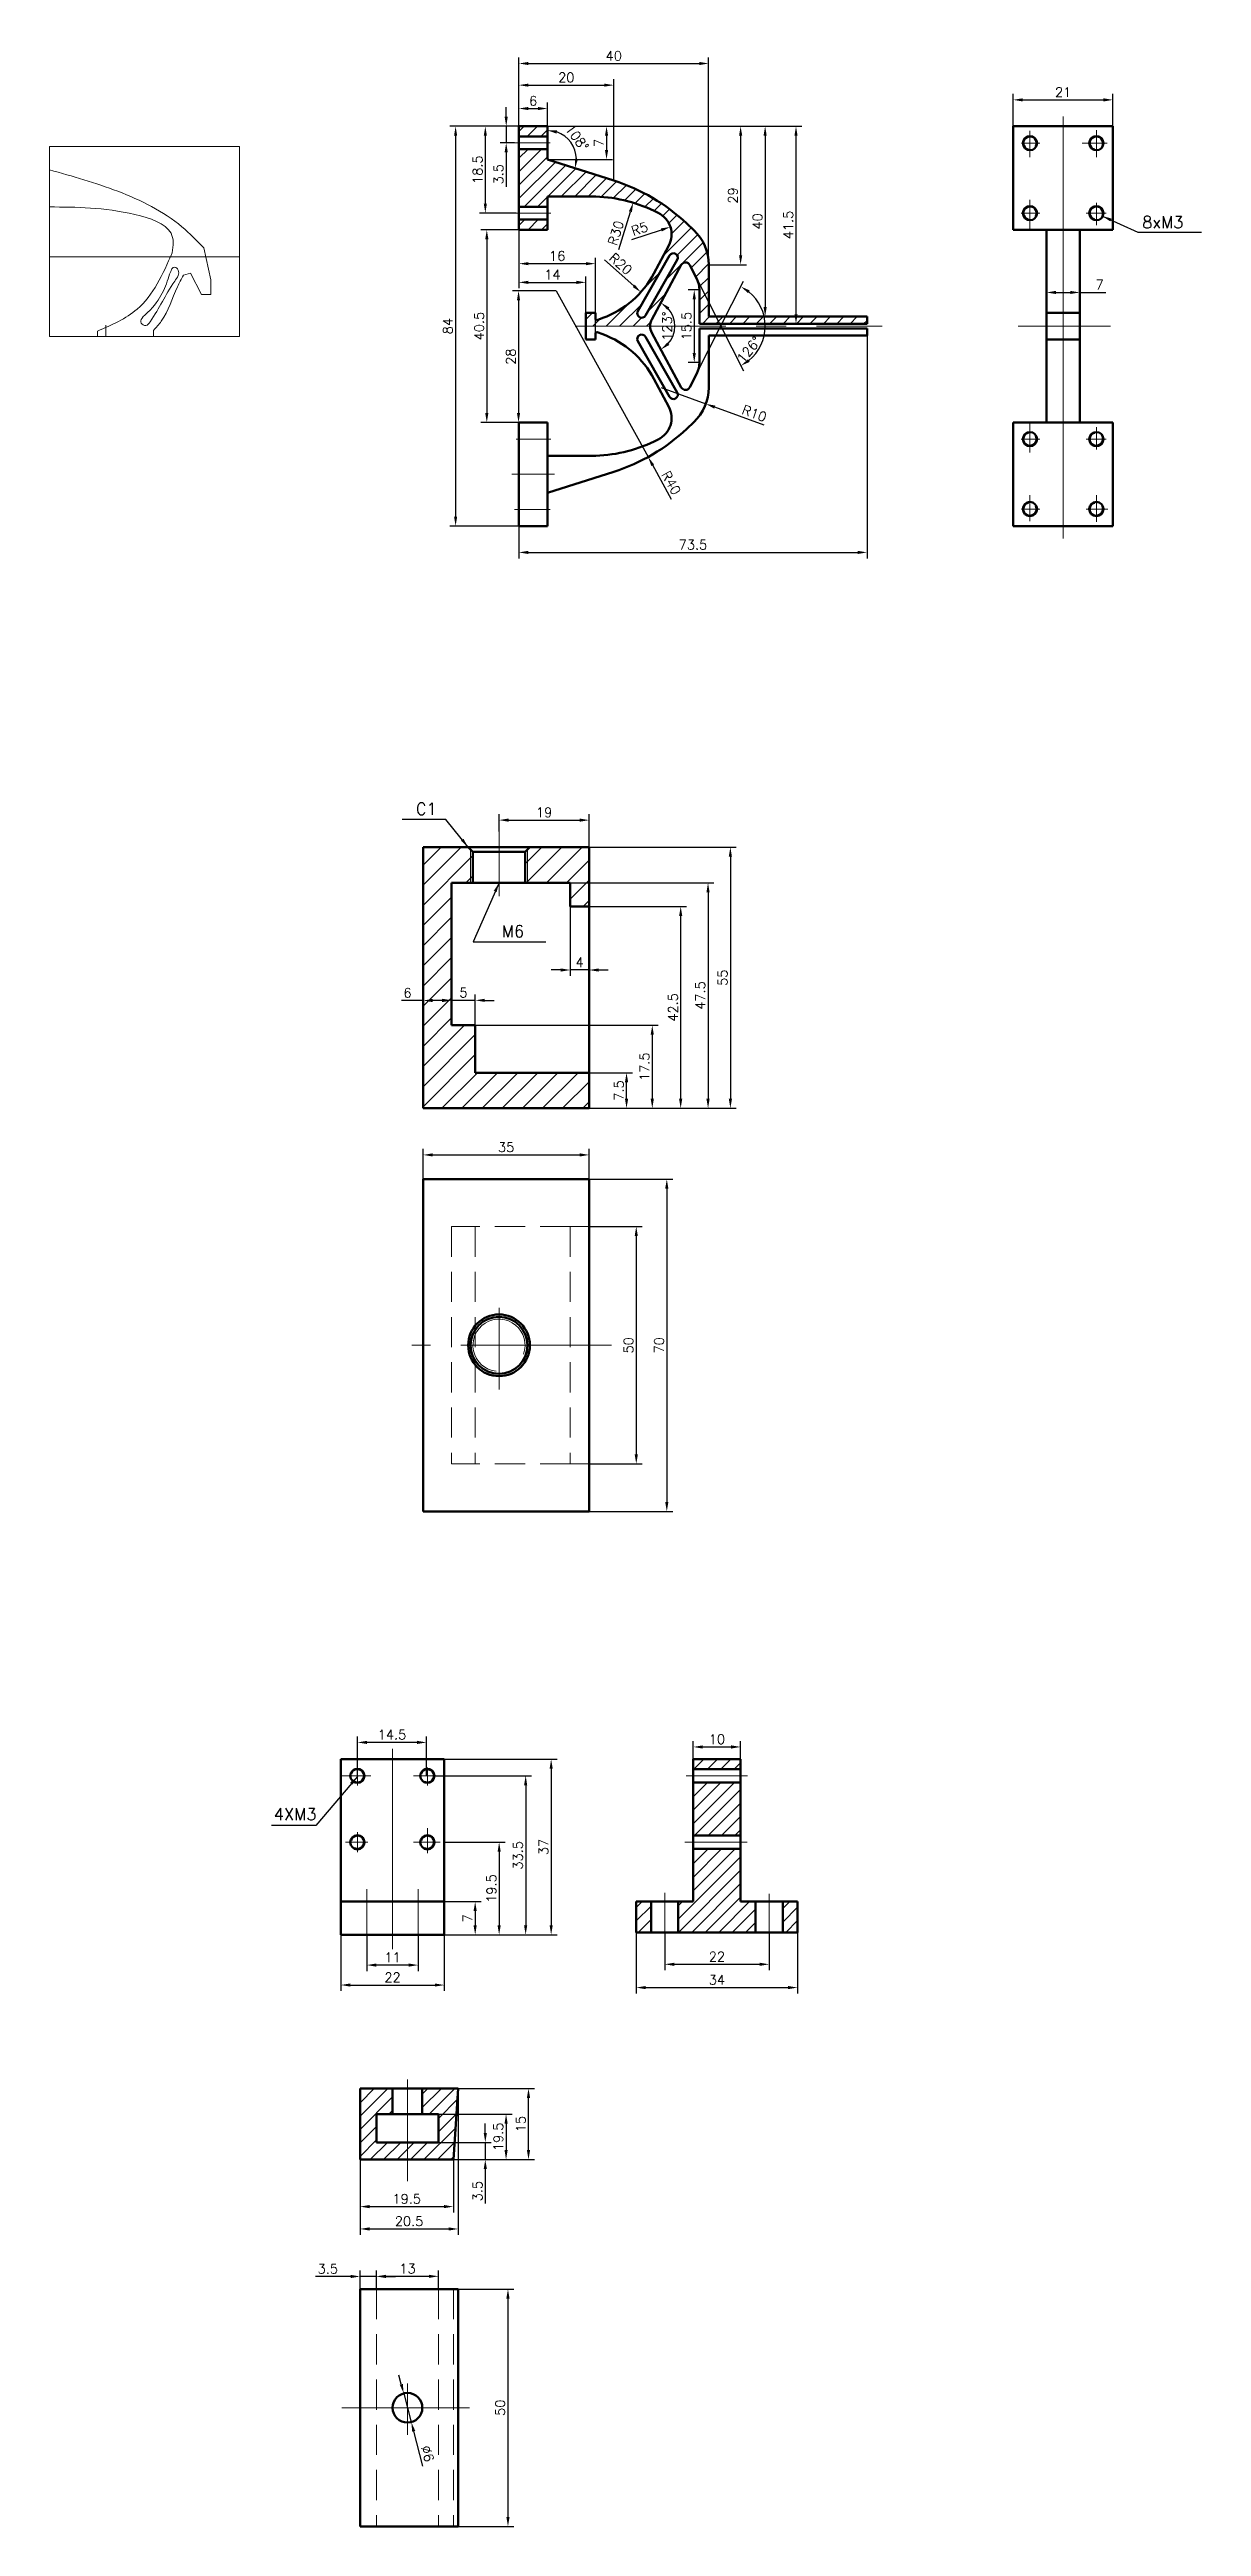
# Model space of a CAD drawing. Header units: millimetres. Extents: x -1505 to 6149, y -3153 to 848.
# Drawn here: x -1505 to -1262, y -1360 to -838 of the extents above; entities that cross this region are included whole.
import ezdxf

# ---------------------------------------------------------------- set-up
doc = ezdxf.new("R2010")
doc.units = ezdxf.units.MM
for name, pattern in [('CENTER', [50.8, 31.75, -6.35, 6.35, -6.35]), ('CENTERX2', [101.6, 63.5, -12.7, 12.7, -12.7]), ('DASHED2', [9.525, 6.35, -3.175])]:
    doc.linetypes.add(name, pattern=pattern)
doc.styles.get("Standard").update_dxf_attribs({"font": 'txt', "bigfont": 'gbcbig.shx'})
doc.dimstyles.new('ISO-25', dxfattribs={"dimtxt": 2, "dimasz": 2, "dimexe": 1.25, "dimexo": 0, "dimtad": 1, "dimdsep": 46, "dimtxsty": 'Standard', "dimcen": 2.5, "dimadec": 0, "dimazin": 0, "dimtfac": 1, "dimtmove": 0, "dimatfit": 3, "dimfxl": 1, "dimarcsym": 0})
pattern_1 = [(45, (-2578.7908, -1691.8149), (-1.4142136, 1.4142136), [])]

msp = doc.modelspace()

# ---------------------------------------------------------------- texts
at = {"lineweight": 13, "char_height": 2.5, "attachment_point": 1}
for s, insert, width in [('8xM3', (-1274.409, -873.23), 11.2635), ('C1', (-1427.48, -996.798), 8.28656), ('M6', (-1409.357, -1022.589), 7.70167), ('4XM3', (-1457.405, -1208.541), 7.99116)]:
    msp.add_mtext(s, dxfattribs=dict(at, insert=insert, width=width))

# ---------------------------------------------------------------- blocks, each defined once
blk = doc.blocks.new('*D28')
at = {"color": 0, "lineweight": -2}
for p, q in [((-1425.94, -1076.03), (-1425.94, -1069.68)), ((-1423.94, -1070.93), (-1392.94, -1070.93)), ((-1390.94, -1076.03), (-1390.94, -1069.68))]:
    blk.add_line(p, q, dxfattribs=at)
at = {"color": 0}
for points in [[(-1423.94, -1070.6), (-1423.94, -1071.26), (-1425.94, -1070.93)], [(-1392.94, -1070.6), (-1392.94, -1071.26), (-1390.94, -1070.93)]]:
    blk.add_solid(points, dxfattribs=at)
at = {"layer": 'Defpoints', "color": 0}
for p in [(-1390.94, -1070.93), (-1425.94, -1076.03), (-1390.94, -1076.03)]:
    blk.add_point(p, dxfattribs=at)
at = {"color": 0, "lineweight": 13, "insert": (-1408.44, -1069.31), "char_height": 2, "attachment_point": 5}
blk.add_mtext('35', dxfattribs=at)
blk = doc.blocks.new('*D29')
at = {"color": 0, "lineweight": -2}
for p, q in [((-1390.94, -1006.11), (-1359.95, -1006.11)), ((-1361.2, -1008.11), (-1361.2, -1059.11)), ((-1390.94, -1061.11), (-1359.95, -1061.11))]:
    blk.add_line(p, q, dxfattribs=at)
at = {"color": 0}
for points in [[(-1361.53, -1008.11), (-1360.86, -1008.11), (-1361.2, -1006.11)], [(-1361.53, -1059.11), (-1360.86, -1059.11), (-1361.2, -1061.11)]]:
    blk.add_solid(points, dxfattribs=at)
at = {"layer": 'Defpoints', "color": 0}
for p in [(-1390.94, -1006.11), (-1390.94, -1061.11), (-1361.2, -1061.11)]:
    blk.add_point(p, dxfattribs=at)
at = {"color": 0, "lineweight": 13, "insert": (-1362.82, -1033.61), "char_height": 2, "attachment_point": 5, "rotation": 90}
blk.add_mtext('55', dxfattribs=at)
blk = doc.blocks.new('*D30')
at = {"color": 0, "lineweight": -2}
for p, q in [((-1390.94, -1053.61), (-1381.83, -1053.61)), ((-1383.08, -1059.11), (-1383.08, -1055.61)), ((-1390.94, -1061.11), (-1381.83, -1061.11))]:
    blk.add_line(p, q, dxfattribs=at)
at = {"color": 0}
for points in [[(-1383.41, -1055.61), (-1382.74, -1055.61), (-1383.08, -1053.61)], [(-1383.41, -1059.11), (-1382.74, -1059.11), (-1383.08, -1061.11)]]:
    blk.add_solid(points, dxfattribs=at)
at = {"layer": 'Defpoints', "color": 0}
for p in [(-1390.94, -1053.61), (-1383.08, -1053.61), (-1390.94, -1061.11)]:
    blk.add_point(p, dxfattribs=at)
at = {"color": 0, "lineweight": 13, "insert": (-1384.7, -1057.36), "char_height": 2, "attachment_point": 5, "rotation": 90}
blk.add_mtext('7.5', dxfattribs=at)
blk = doc.blocks.new('*D31')
at = {"color": 0, "lineweight": -2}
for p, q in [((-1390.94, -1018.61), (-1370.42, -1018.61)), ((-1371.67, -1020.61), (-1371.67, -1059.11)), ((-1390.94, -1061.11), (-1370.42, -1061.11))]:
    blk.add_line(p, q, dxfattribs=at)
at = {"color": 0}
for points in [[(-1372, -1020.61), (-1371.33, -1020.61), (-1371.67, -1018.61)], [(-1372, -1059.11), (-1371.33, -1059.11), (-1371.67, -1061.11)]]:
    blk.add_solid(points, dxfattribs=at)
at = {"layer": 'Defpoints', "color": 0}
for p in [(-1390.94, -1018.61), (-1390.94, -1061.11), (-1371.67, -1061.11)]:
    blk.add_point(p, dxfattribs=at)
at = {"color": 0, "lineweight": 13, "insert": (-1373.29, -1039.86), "char_height": 2, "attachment_point": 5, "rotation": 90}
blk.add_mtext('42.5', dxfattribs=at)
blk = doc.blocks.new('*D32')
at = {"color": 0, "lineweight": -2}
for p, q in [((-1414.94, -1043.61), (-1376.4, -1043.61)), ((-1377.65, -1045.61), (-1377.65, -1059.11)), ((-1390.94, -1061.11), (-1376.4, -1061.11))]:
    blk.add_line(p, q, dxfattribs=at)
at = {"color": 0}
for points in [[(-1377.99, -1045.61), (-1377.32, -1045.61), (-1377.65, -1043.61)], [(-1377.99, -1059.11), (-1377.32, -1059.11), (-1377.65, -1061.11)]]:
    blk.add_solid(points, dxfattribs=at)
at = {"layer": 'Defpoints', "color": 0}
for p in [(-1414.94, -1043.61), (-1390.94, -1061.11), (-1377.65, -1061.11)]:
    blk.add_point(p, dxfattribs=at)
at = {"color": 0, "lineweight": 13, "insert": (-1379.28, -1052.36), "char_height": 2, "attachment_point": 5, "rotation": 90}
blk.add_mtext('17.5', dxfattribs=at)
blk = doc.blocks.new('*D33')
at = {"color": 0, "lineweight": -2}
for p, q in [((-1394.94, -1013.61), (-1364.65, -1013.61)), ((-1365.9, -1015.61), (-1365.9, -1059.11)), ((-1390.94, -1061.11), (-1364.65, -1061.11))]:
    blk.add_line(p, q, dxfattribs=at)
at = {"color": 0}
for points in [[(-1366.24, -1015.61), (-1365.57, -1015.61), (-1365.9, -1013.61)], [(-1366.24, -1059.11), (-1365.57, -1059.11), (-1365.9, -1061.11)]]:
    blk.add_solid(points, dxfattribs=at)
at = {"layer": 'Defpoints', "color": 0}
for p in [(-1394.94, -1013.61), (-1390.94, -1061.11), (-1365.9, -1061.11)]:
    blk.add_point(p, dxfattribs=at)
at = {"color": 0, "lineweight": 13, "insert": (-1367.53, -1037.36), "char_height": 2, "attachment_point": 5, "rotation": 90}
blk.add_mtext('47.5', dxfattribs=at)
blk = doc.blocks.new('*D34')
at = {"color": 0, "lineweight": -2}
for p, q in [((-1409.94, -1002.84), (-1409.94, -999.16)), ((-1407.94, -1000.41), (-1392.94, -1000.41)), ((-1390.94, -1006.11), (-1390.94, -999.16))]:
    blk.add_line(p, q, dxfattribs=at)
at = {"color": 0}
for points in [[(-1407.94, -1000.08), (-1407.94, -1000.74), (-1409.94, -1000.41)], [(-1392.94, -1000.08), (-1392.94, -1000.74), (-1390.94, -1000.41)]]:
    blk.add_solid(points, dxfattribs=at)
at = {"layer": 'Defpoints', "color": 0}
for p in [(-1390.94, -1000.41), (-1409.94, -1002.84), (-1390.94, -1006.11)]:
    blk.add_point(p, dxfattribs=at)
at = {"color": 0, "lineweight": 13, "insert": (-1400.44, -998.78), "char_height": 2, "attachment_point": 5}
blk.add_mtext('19', dxfattribs=at)
blk = doc.blocks.new('*D35')
at = {"color": 0, "lineweight": -2}
for p, q in [((-1394.94, -1018.61), (-1394.94, -1033.23)), ((-1390.94, -1018.61), (-1390.94, -1033.23)), ((-1396.94, -1031.98), (-1398.94, -1031.98)), ((-1390.94, -1031.98), (-1394.94, -1031.98)), ((-1388.94, -1031.98), (-1386.94, -1031.98))]:
    blk.add_line(p, q, dxfattribs=at)
at = {"color": 0}
for points in [[(-1396.94, -1031.65), (-1396.94, -1032.32), (-1394.94, -1031.98)], [(-1388.94, -1031.65), (-1388.94, -1032.32), (-1390.94, -1031.98)]]:
    blk.add_solid(points, dxfattribs=at)
at = {"layer": 'Defpoints', "color": 0}
for p in [(-1394.94, -1018.61), (-1390.94, -1018.61), (-1394.94, -1031.98)]:
    blk.add_point(p, dxfattribs=at)
at = {"color": 0, "lineweight": 13, "insert": (-1392.94, -1030.36), "char_height": 2, "attachment_point": 5}
blk.add_mtext('4', dxfattribs=at)
blk = doc.blocks.new('*D36')
at = {"color": 0, "lineweight": -2}
for p, q in [((-1419.94, -1043.61), (-1419.94, -1037.12)), ((-1414.94, -1043.61), (-1414.94, -1037.12)), ((-1421.94, -1038.37), (-1423.94, -1038.37)), ((-1414.94, -1038.37), (-1419.94, -1038.37)), ((-1412.94, -1038.37), (-1410.94, -1038.37))]:
    blk.add_line(p, q, dxfattribs=at)
at = {"color": 0}
for points in [[(-1421.94, -1038.04), (-1421.94, -1038.7), (-1419.94, -1038.37)], [(-1412.94, -1038.04), (-1412.94, -1038.7), (-1414.94, -1038.37)]]:
    blk.add_solid(points, dxfattribs=at)
at = {"layer": 'Defpoints', "color": 0}
for p in [(-1419.94, -1038.37), (-1419.94, -1043.61), (-1414.94, -1043.61)]:
    blk.add_point(p, dxfattribs=at)
at = {"color": 0, "lineweight": 13, "insert": (-1417.44, -1036.74), "char_height": 2, "attachment_point": 5}
blk.add_mtext('5', dxfattribs=at)
blk = doc.blocks.new('*D37')
at = {"color": 0, "lineweight": -2}
for p, q in [((-1425.94, -1006.11), (-1425.94, -1039.66)), ((-1425.94, -1038.41), (-1430.53, -1038.41)), ((-1421.94, -1038.41), (-1423.94, -1038.41)), ((-1419.94, -1038.37), (-1419.94, -1039.66))]:
    blk.add_line(p, q, dxfattribs=at)
at = {"color": 0}
for points in [[(-1423.94, -1038.07), (-1423.94, -1038.74), (-1425.94, -1038.41)], [(-1421.94, -1038.07), (-1421.94, -1038.74), (-1419.94, -1038.41)]]:
    blk.add_solid(points, dxfattribs=at)
at = {"layer": 'Defpoints', "color": 0}
for p in [(-1425.94, -1006.11), (-1425.94, -1038.41), (-1419.94, -1038.37)]:
    blk.add_point(p, dxfattribs=at)
at = {"color": 0, "lineweight": 13, "insert": (-1429.23, -1036.78), "char_height": 2, "attachment_point": 5}
blk.add_mtext('6', dxfattribs=at)
blk = doc.blocks.new('*D38')
at = {"color": 0, "lineweight": -2}
for p, q in [((-1390.94, -1086.03), (-1379.78, -1086.03)), ((-1381.03, -1088.03), (-1381.03, -1134.03)), ((-1390.94, -1136.03), (-1379.78, -1136.03))]:
    blk.add_line(p, q, dxfattribs=at)
at = {"color": 0}
for points in [[(-1381.36, -1088.03), (-1380.69, -1088.03), (-1381.03, -1086.03)], [(-1381.36, -1134.03), (-1380.69, -1134.03), (-1381.03, -1136.03)]]:
    blk.add_solid(points, dxfattribs=at)
at = {"layer": 'Defpoints', "color": 0}
for p in [(-1390.94, -1086.03), (-1390.94, -1136.03), (-1381.03, -1136.03)]:
    blk.add_point(p, dxfattribs=at)
at = {"color": 0, "lineweight": 13, "insert": (-1382.65, -1111.03), "char_height": 2, "attachment_point": 5, "rotation": 90}
blk.add_mtext('50', dxfattribs=at)
blk = doc.blocks.new('*D39')
at = {"color": 0, "lineweight": -2}
for p, q in [((-1390.94, -1076.03), (-1373.34, -1076.03)), ((-1374.59, -1078.03), (-1374.59, -1144.03)), ((-1390.94, -1146.03), (-1373.34, -1146.03))]:
    blk.add_line(p, q, dxfattribs=at)
at = {"color": 0}
for points in [[(-1374.93, -1078.03), (-1374.26, -1078.03), (-1374.59, -1076.03)], [(-1374.93, -1144.03), (-1374.26, -1144.03), (-1374.59, -1146.03)]]:
    blk.add_solid(points, dxfattribs=at)
at = {"layer": 'Defpoints', "color": 0}
for p in [(-1390.94, -1076.03), (-1390.94, -1146.03), (-1374.59, -1146.03)]:
    blk.add_point(p, dxfattribs=at)
at = {"color": 0, "lineweight": 13, "insert": (-1376.22, -1111.03), "char_height": 2, "attachment_point": 5, "rotation": 90}
blk.add_mtext('70', dxfattribs=at)
blk = doc.blocks.new('*D40')
at = {"color": 0, "lineweight": -2}
for p, q in [((-1421.47, -1228.2), (-1413.72, -1228.2)), ((-1414.97, -1230.2), (-1414.97, -1233.2)), ((-1421.47, -1235.2), (-1413.72, -1235.2))]:
    blk.add_line(p, q, dxfattribs=at)
at = {"color": 0}
for points in [[(-1415.31, -1230.2), (-1414.64, -1230.2), (-1414.97, -1228.2)], [(-1415.31, -1233.2), (-1414.64, -1233.2), (-1414.97, -1235.2)]]:
    blk.add_solid(points, dxfattribs=at)
at = {"layer": 'Defpoints', "color": 0}
for p in [(-1421.47, -1228.2), (-1421.47, -1235.2), (-1414.97, -1235.2)]:
    blk.add_point(p, dxfattribs=at)
at = {"color": 0, "lineweight": 13, "insert": (-1416.6, -1231.7), "char_height": 2, "attachment_point": 5, "rotation": 90}
blk.add_mtext('7', dxfattribs=at)
blk = doc.blocks.new('*D41')
at = {"color": 0, "lineweight": -2}
for p, q in [((-1421.47, -1215.71), (-1408.67, -1215.71)), ((-1409.92, -1217.71), (-1409.92, -1233.2)), ((-1421.47, -1235.2), (-1408.67, -1235.2))]:
    blk.add_line(p, q, dxfattribs=at)
at = {"color": 0}
for points in [[(-1410.25, -1217.71), (-1409.59, -1217.71), (-1409.92, -1215.71)], [(-1410.25, -1233.2), (-1409.59, -1233.2), (-1409.92, -1235.2)]]:
    blk.add_solid(points, dxfattribs=at)
at = {"layer": 'Defpoints', "color": 0}
for p in [(-1421.47, -1215.71), (-1421.47, -1235.2), (-1409.92, -1235.2)]:
    blk.add_point(p, dxfattribs=at)
at = {"color": 0, "lineweight": 13, "insert": (-1411.55, -1225.46), "char_height": 2, "attachment_point": 5, "rotation": 90}
blk.add_mtext('19.5', dxfattribs=at)
blk = doc.blocks.new('*D42')
at = {"color": 0, "lineweight": -2}
for p, q in [((-1423.54, -1201.71), (-1403.08, -1201.71)), ((-1404.33, -1203.71), (-1404.33, -1233.2)), ((-1421.47, -1235.2), (-1403.08, -1235.2))]:
    blk.add_line(p, q, dxfattribs=at)
at = {"color": 0}
for points in [[(-1404.67, -1203.71), (-1404, -1203.71), (-1404.33, -1201.71)], [(-1404.67, -1233.2), (-1404, -1233.2), (-1404.33, -1235.2)]]:
    blk.add_solid(points, dxfattribs=at)
at = {"layer": 'Defpoints', "color": 0}
for p in [(-1423.54, -1201.71), (-1421.47, -1235.2), (-1404.33, -1235.2)]:
    blk.add_point(p, dxfattribs=at)
at = {"color": 0, "lineweight": 13, "insert": (-1405.96, -1218.46), "char_height": 2, "attachment_point": 5, "rotation": 90}
blk.add_mtext('33.5', dxfattribs=at)
blk = doc.blocks.new('*D43')
at = {"color": 0, "lineweight": -2}
for p, q in [((-1421.47, -1198.21), (-1397.71, -1198.21)), ((-1398.96, -1200.21), (-1398.96, -1233.2)), ((-1421.47, -1235.2), (-1397.71, -1235.2))]:
    blk.add_line(p, q, dxfattribs=at)
at = {"color": 0}
for points in [[(-1399.29, -1200.21), (-1398.63, -1200.21), (-1398.96, -1198.21)], [(-1399.29, -1233.2), (-1398.63, -1233.2), (-1398.96, -1235.2)]]:
    blk.add_solid(points, dxfattribs=at)
at = {"layer": 'Defpoints', "color": 0}
for p in [(-1421.47, -1198.21), (-1421.47, -1235.2), (-1398.96, -1235.2)]:
    blk.add_point(p, dxfattribs=at)
at = {"color": 0, "lineweight": 13, "insert": (-1400.59, -1216.71), "char_height": 2, "attachment_point": 5, "rotation": 90}
blk.add_mtext('37', dxfattribs=at)
blk = doc.blocks.new('*D44')
at = {"color": 0, "lineweight": -2}
for p, q in [((-1443.28, -1235.2), (-1443.28, -1247.03)), ((-1421.47, -1235.2), (-1421.47, -1247.03)), ((-1441.28, -1245.78), (-1423.47, -1245.78))]:
    blk.add_line(p, q, dxfattribs=at)
at = {"color": 0}
for points in [[(-1441.28, -1245.45), (-1441.28, -1246.11), (-1443.28, -1245.78)], [(-1423.47, -1245.45), (-1423.47, -1246.11), (-1421.47, -1245.78)]]:
    blk.add_solid(points, dxfattribs=at)
at = {"layer": 'Defpoints', "color": 0}
for p in [(-1443.28, -1235.2), (-1421.47, -1235.2), (-1421.47, -1245.78)]:
    blk.add_point(p, dxfattribs=at)
at = {"color": 0, "lineweight": 13, "insert": (-1432.38, -1244.16), "char_height": 2, "attachment_point": 5}
blk.add_mtext('22', dxfattribs=at)
blk = doc.blocks.new('*D45')
at = {"color": 0, "lineweight": -2}
for p, q in [((-1437.78, -1235.2), (-1437.78, -1242.83)), ((-1426.97, -1235.2), (-1426.97, -1242.83)), ((-1428.97, -1241.58), (-1435.78, -1241.58))]:
    blk.add_line(p, q, dxfattribs=at)
at = {"color": 0}
for points in [[(-1435.78, -1241.24), (-1435.78, -1241.91), (-1437.78, -1241.58)], [(-1428.97, -1241.24), (-1428.97, -1241.91), (-1426.97, -1241.58)]]:
    blk.add_solid(points, dxfattribs=at)
at = {"layer": 'Defpoints', "color": 0}
for p in [(-1437.78, -1235.2), (-1426.97, -1235.2), (-1437.78, -1241.58)]:
    blk.add_point(p, dxfattribs=at)
at = {"color": 0, "lineweight": 13, "insert": (-1432.38, -1239.95), "char_height": 2, "attachment_point": 5}
blk.add_mtext('11', dxfattribs=at)
blk = doc.blocks.new('*D46')
at = {"color": 0, "lineweight": -2}
for p, q in [((-1439.78, -1201.71), (-1439.78, -1193.43)), ((-1427.21, -1194.68), (-1437.78, -1194.68)), ((-1425.21, -1201.71), (-1425.21, -1193.43))]:
    blk.add_line(p, q, dxfattribs=at)
at = {"color": 0}
for points in [[(-1437.78, -1194.34), (-1437.78, -1195.01), (-1439.78, -1194.68)], [(-1427.21, -1194.34), (-1427.21, -1195.01), (-1425.21, -1194.68)]]:
    blk.add_solid(points, dxfattribs=at)
at = {"layer": 'Defpoints', "color": 0}
for p in [(-1439.78, -1194.68), (-1439.78, -1201.71), (-1425.21, -1201.71)]:
    blk.add_point(p, dxfattribs=at)
at = {"color": 0, "lineweight": 13, "insert": (-1432.5, -1193.05), "char_height": 2, "attachment_point": 5}
blk.add_mtext('14.5', dxfattribs=at)
blk = doc.blocks.new('*D47')
at = {"color": 0, "lineweight": -2}
for p, q in [((-1375.03, -1234.7), (-1375.03, -1242.66)), ((-1353.03, -1234.7), (-1353.03, -1242.66)), ((-1373.03, -1241.41), (-1355.03, -1241.41))]:
    blk.add_line(p, q, dxfattribs=at)
at = {"color": 0}
for points in [[(-1373.03, -1241.08), (-1373.03, -1241.75), (-1375.03, -1241.41)], [(-1355.03, -1241.08), (-1355.03, -1241.75), (-1353.03, -1241.41)]]:
    blk.add_solid(points, dxfattribs=at)
at = {"layer": 'Defpoints', "color": 0}
for p in [(-1375.03, -1234.7), (-1353.03, -1234.7), (-1353.03, -1241.41)]:
    blk.add_point(p, dxfattribs=at)
at = {"color": 0, "lineweight": 13, "insert": (-1364.03, -1239.79), "char_height": 2, "attachment_point": 5}
blk.add_mtext('22', dxfattribs=at)
blk = doc.blocks.new('*D48')
at = {"color": 0, "lineweight": -2}
for p, q in [((-1381.03, -1234.7), (-1381.03, -1247.57)), ((-1347.03, -1234.7), (-1347.03, -1247.57)), ((-1379.03, -1246.32), (-1349.03, -1246.32))]:
    blk.add_line(p, q, dxfattribs=at)
at = {"color": 0}
for points in [[(-1379.03, -1245.98), (-1379.03, -1246.65), (-1381.03, -1246.32)], [(-1349.03, -1245.98), (-1349.03, -1246.65), (-1347.03, -1246.32)]]:
    blk.add_solid(points, dxfattribs=at)
at = {"layer": 'Defpoints', "color": 0}
for p in [(-1381.03, -1234.7), (-1347.03, -1234.7), (-1347.03, -1246.32)]:
    blk.add_point(p, dxfattribs=at)
at = {"color": 0, "lineweight": 13, "insert": (-1364.03, -1244.69), "char_height": 2, "attachment_point": 5}
blk.add_mtext('34', dxfattribs=at)
blk = doc.blocks.new('*D49')
at = {"color": 0, "lineweight": -2}
for p, q in [((-1369.03, -1198.21), (-1369.03, -1194.38)), ((-1359.03, -1198.21), (-1359.03, -1194.38)), ((-1367.03, -1195.63), (-1361.03, -1195.63))]:
    blk.add_line(p, q, dxfattribs=at)
at = {"color": 0}
for points in [[(-1367.03, -1195.3), (-1367.03, -1195.97), (-1369.03, -1195.63)], [(-1361.03, -1195.3), (-1361.03, -1195.97), (-1359.03, -1195.63)]]:
    blk.add_solid(points, dxfattribs=at)
at = {"layer": 'Defpoints', "color": 0}
for p in [(-1369.03, -1198.21), (-1359.03, -1195.63), (-1359.03, -1198.21)]:
    blk.add_point(p, dxfattribs=at)
at = {"color": 0, "lineweight": 13, "insert": (-1364.03, -1194.01), "char_height": 2, "attachment_point": 5}
blk.add_mtext('10', dxfattribs=at)
blk = doc.blocks.new('*D63')
at = {"color": 0, "lineweight": -2}
for p, q in [((-1439.23, -1267.56), (-1439.23, -1298.41)), ((-1418.57, -1267.56), (-1418.57, -1298.41)), ((-1437.23, -1297.16), (-1420.57, -1297.16))]:
    blk.add_line(p, q, dxfattribs=at)
at = {"color": 0}
for points in [[(-1437.23, -1296.82), (-1437.23, -1297.49), (-1439.23, -1297.16)], [(-1420.57, -1296.82), (-1420.57, -1297.49), (-1418.57, -1297.16)]]:
    blk.add_solid(points, dxfattribs=at)
at = {"layer": 'Defpoints', "color": 0}
for p in [(-1439.23, -1267.56), (-1418.57, -1267.56), (-1418.57, -1297.16)]:
    blk.add_point(p, dxfattribs=at)
at = {"color": 0, "lineweight": 13, "insert": (-1428.9, -1295.53), "char_height": 2, "attachment_point": 5}
blk.add_mtext('20.5', dxfattribs=at)
blk = doc.blocks.new('*D64')
at = {"color": 0, "lineweight": -2}
for p, q in [((-1439.23, -1282.56), (-1439.23, -1293.7)), ((-1419.57, -1282.56), (-1419.57, -1293.7)), ((-1437.23, -1292.45), (-1421.57, -1292.45))]:
    blk.add_line(p, q, dxfattribs=at)
at = {"color": 0}
for points in [[(-1437.23, -1292.11), (-1437.23, -1292.78), (-1439.23, -1292.45)], [(-1421.57, -1292.11), (-1421.57, -1292.78), (-1419.57, -1292.45)]]:
    blk.add_solid(points, dxfattribs=at)
at = {"layer": 'Defpoints', "color": 0}
for p in [(-1439.23, -1282.56), (-1419.57, -1282.56), (-1419.57, -1292.45)]:
    blk.add_point(p, dxfattribs=at)
at = {"color": 0, "lineweight": 13, "insert": (-1429.4, -1290.82), "char_height": 2, "attachment_point": 5}
blk.add_mtext('19.5', dxfattribs=at)
blk = doc.blocks.new('*D65')
at = {"color": 0, "lineweight": -2}
for p, q in [((-1418.57, -1267.56), (-1402.48, -1267.56)), ((-1403.73, -1280.56), (-1403.73, -1269.56)), ((-1419.57, -1282.56), (-1402.48, -1282.56))]:
    blk.add_line(p, q, dxfattribs=at)
at = {"color": 0}
for points in [[(-1404.07, -1269.56), (-1403.4, -1269.56), (-1403.73, -1267.56)], [(-1404.07, -1280.56), (-1403.4, -1280.56), (-1403.73, -1282.56)]]:
    blk.add_solid(points, dxfattribs=at)
at = {"layer": 'Defpoints', "color": 0}
for p in [(-1418.57, -1267.56), (-1403.73, -1267.56), (-1419.57, -1282.56)]:
    blk.add_point(p, dxfattribs=at)
at = {"color": 0, "lineweight": 13, "insert": (-1405.36, -1275.06), "char_height": 2, "attachment_point": 5, "rotation": 90}
blk.add_mtext('15', dxfattribs=at)
blk = doc.blocks.new('*D66')
at = {"color": 0, "lineweight": -2}
for p, q in [((-1412.84, -1276.94), (-1412.84, -1274.94)), ((-1422.73, -1278.94), (-1411.59, -1278.94)), ((-1419.57, -1282.56), (-1411.59, -1282.56)), ((-1412.84, -1278.94), (-1412.84, -1282.56)), ((-1412.84, -1284.56), (-1412.84, -1291.81))]:
    blk.add_line(p, q, dxfattribs=at)
at = {"color": 0}
for points in [[(-1413.17, -1276.94), (-1412.5, -1276.94), (-1412.84, -1278.94)], [(-1413.17, -1284.56), (-1412.5, -1284.56), (-1412.84, -1282.56)]]:
    blk.add_solid(points, dxfattribs=at)
at = {"layer": 'Defpoints', "color": 0}
for p in [(-1422.73, -1278.94), (-1419.57, -1282.56), (-1412.84, -1282.56)]:
    blk.add_point(p, dxfattribs=at)
at = {"color": 0, "lineweight": 13, "insert": (-1414.46, -1289.18), "char_height": 2, "attachment_point": 5, "rotation": 90}
blk.add_mtext('3.5', dxfattribs=at)
blk = doc.blocks.new('*D67')
at = {"color": 0, "lineweight": -2}
for p, q in [((-1422.73, -1272.95), (-1407.21, -1272.95)), ((-1408.46, -1274.95), (-1408.46, -1280.56)), ((-1419.57, -1282.56), (-1407.21, -1282.56))]:
    blk.add_line(p, q, dxfattribs=at)
at = {"color": 0}
for points in [[(-1408.79, -1274.95), (-1408.13, -1274.95), (-1408.46, -1272.95)], [(-1408.79, -1280.56), (-1408.13, -1280.56), (-1408.46, -1282.56)]]:
    blk.add_solid(points, dxfattribs=at)
at = {"layer": 'Defpoints', "color": 0}
for p in [(-1422.73, -1272.95), (-1419.57, -1282.56), (-1408.46, -1282.56)]:
    blk.add_point(p, dxfattribs=at)
at = {"color": 0, "lineweight": 13, "insert": (-1410.09, -1277.75), "char_height": 2, "attachment_point": 5, "rotation": 90}
blk.add_mtext('19.5', dxfattribs=at)
blk = doc.blocks.new('*D68')
at = {"color": 0, "lineweight": -2}
for p, q in [((-1435.73, -1309.82), (-1435.73, -1305.88)), ((-1433.73, -1307.13), (-1424.73, -1307.13)), ((-1422.73, -1309.82), (-1422.73, -1305.88))]:
    blk.add_line(p, q, dxfattribs=at)
at = {"color": 0}
for points in [[(-1433.73, -1306.8), (-1433.73, -1307.47), (-1435.73, -1307.13)], [(-1424.73, -1306.8), (-1424.73, -1307.47), (-1422.73, -1307.13)]]:
    blk.add_solid(points, dxfattribs=at)
at = {"layer": 'Defpoints', "color": 0}
for p in [(-1422.73, -1307.13), (-1435.73, -1309.82), (-1422.73, -1309.82)]:
    blk.add_point(p, dxfattribs=at)
at = {"color": 0, "lineweight": 13, "insert": (-1429.23, -1305.51), "char_height": 2, "attachment_point": 5}
blk.add_mtext('13', dxfattribs=at)
blk = doc.blocks.new('*D69')
at = {"color": 0, "lineweight": -2}
for p, q in [((-1441.23, -1307.17), (-1448.65, -1307.17)), ((-1439.23, -1309.82), (-1439.23, -1305.92)), ((-1435.73, -1307.17), (-1439.23, -1307.17)), ((-1435.73, -1309.82), (-1435.73, -1305.92)), ((-1433.73, -1307.17), (-1431.73, -1307.17))]:
    blk.add_line(p, q, dxfattribs=at)
at = {"color": 0}
for points in [[(-1441.23, -1306.83), (-1441.23, -1307.5), (-1439.23, -1307.17)], [(-1433.73, -1306.83), (-1433.73, -1307.5), (-1435.73, -1307.17)]]:
    blk.add_solid(points, dxfattribs=at)
at = {"layer": 'Defpoints', "color": 0}
for p in [(-1435.73, -1307.17), (-1439.23, -1309.82), (-1435.73, -1309.82)]:
    blk.add_point(p, dxfattribs=at)
at = {"color": 0, "lineweight": 13, "insert": (-1446.03, -1305.54), "char_height": 2, "attachment_point": 5}
blk.add_mtext('3.5', dxfattribs=at)
blk = doc.blocks.new('*D70')
at = {"color": 0, "lineweight": -2}
for p, q in [((-1418.57, -1309.82), (-1406.81, -1309.82)), ((-1408.06, -1311.82), (-1408.06, -1357.82)), ((-1418.57, -1359.82), (-1406.81, -1359.82))]:
    blk.add_line(p, q, dxfattribs=at)
at = {"color": 0}
for points in [[(-1408.4, -1311.82), (-1407.73, -1311.82), (-1408.06, -1309.82)], [(-1408.4, -1357.82), (-1407.73, -1357.82), (-1408.06, -1359.82)]]:
    blk.add_solid(points, dxfattribs=at)
at = {"layer": 'Defpoints', "color": 0}
for p in [(-1418.57, -1309.82), (-1418.57, -1359.82), (-1408.06, -1359.82)]:
    blk.add_point(p, dxfattribs=at)
at = {"color": 0, "lineweight": 13, "insert": (-1409.69, -1334.82), "char_height": 2, "attachment_point": 5, "rotation": 90}
blk.add_mtext('50', dxfattribs=at)
blk = doc.blocks.new('*D71')
at = {"color": 0, "lineweight": -2}
for p, q in [((-1430.55, -1329.87), (-1431.06, -1327.93)), ((-1430.03, -1331.8), (-1428.43, -1337.84)), ((-1425.98, -1347.11), (-1427.92, -1339.78))]:
    blk.add_line(p, q, dxfattribs=at)
at = {"color": 0}
for points in [[(-1430.22, -1329.78), (-1430.87, -1329.95), (-1430.03, -1331.8)], [(-1427.6, -1339.69), (-1428.24, -1339.86), (-1428.43, -1337.84)]]:
    blk.add_solid(points, dxfattribs=at)
at = {"layer": 'Defpoints', "color": 0}
for p in [(-1430.03, -1331.8), (-1428.43, -1337.84)]:
    blk.add_point(p, dxfattribs=at)
at = {"color": 0, "lineweight": 13, "insert": (-1425, -1344.48), "char_height": 2, "attachment_point": 5, "rotation": 284.8233}
blk.add_mtext('%%C6', dxfattribs=at)
blk = doc.blocks.new('*D2')
at = {"color": 0, "lineweight": -2}
for p, q in [((-1405.75, -854.26), (-1420.34, -854.26)), ((-1419.09, -856.26), (-1419.09, -936.47)), ((-1405.75, -938.47), (-1420.34, -938.47))]:
    blk.add_line(p, q, dxfattribs=at)
at = {"color": 0}
for points in [[(-1419.43, -856.26), (-1418.76, -856.26), (-1419.09, -854.26)], [(-1419.43, -936.47), (-1418.76, -936.47), (-1419.09, -938.47)]]:
    blk.add_solid(points, dxfattribs=at)
at = {"layer": 'Defpoints', "color": 0}
for p in [(-1405.75, -854.26), (-1419.09, -938.47), (-1405.75, -938.47)]:
    blk.add_point(p, dxfattribs=at)
at = {"color": 0, "lineweight": 13, "insert": (-1420.72, -896.36), "char_height": 2, "attachment_point": 5, "rotation": 90}
blk.add_mtext('84', dxfattribs=at)
blk = doc.blocks.new('*D3')
at = {"color": 0, "lineweight": -2}
for p, q in [((-1405.75, -876.07), (-1413.77, -876.07)), ((-1412.52, -878.07), (-1412.52, -914.66)), ((-1405.75, -916.66), (-1413.77, -916.66))]:
    blk.add_line(p, q, dxfattribs=at)
at = {"color": 0}
for points in [[(-1412.85, -878.07), (-1412.18, -878.07), (-1412.52, -876.07)], [(-1412.85, -914.66), (-1412.18, -914.66), (-1412.52, -916.66)]]:
    blk.add_solid(points, dxfattribs=at)
at = {"layer": 'Defpoints', "color": 0}
for p in [(-1405.75, -876.07), (-1412.52, -916.66), (-1405.75, -916.66)]:
    blk.add_point(p, dxfattribs=at)
at = {"color": 0, "lineweight": 13, "insert": (-1414.14, -896.36), "char_height": 2, "attachment_point": 5, "rotation": 90}
blk.add_mtext('40.5', dxfattribs=at)
blk = doc.blocks.new('*D4')
at = {"color": 0, "lineweight": -2}
for p, q in [((-1408.43, -852.26), (-1408.43, -850.26)), ((-1405.75, -854.26), (-1409.68, -854.26)), ((-1408.43, -854.26), (-1408.43, -857.76)), ((-1406.69, -857.76), (-1409.68, -857.76)), ((-1408.43, -859.76), (-1408.43, -867.01))]:
    blk.add_line(p, q, dxfattribs=at)
at = {"color": 0}
for points in [[(-1408.77, -852.26), (-1408.1, -852.26), (-1408.43, -854.26)], [(-1408.77, -859.76), (-1408.1, -859.76), (-1408.43, -857.76)]]:
    blk.add_solid(points, dxfattribs=at)
at = {"layer": 'Defpoints', "color": 0}
for p in [(-1405.75, -854.26), (-1408.43, -857.76), (-1406.69, -857.76)]:
    blk.add_point(p, dxfattribs=at)
at = {"color": 0, "lineweight": 13, "insert": (-1410.06, -864.38), "char_height": 2, "attachment_point": 5, "rotation": 90}
blk.add_mtext('3.5', dxfattribs=at)
blk = doc.blocks.new('*D5')
at = {"color": 0, "lineweight": -2}
for p, q in [((-1405.75, -854.26), (-1414.08, -854.26)), ((-1412.83, -870.57), (-1412.83, -856.26)), ((-1406.36, -872.57), (-1414.08, -872.57))]:
    blk.add_line(p, q, dxfattribs=at)
at = {"color": 0}
for points in [[(-1413.16, -856.26), (-1412.5, -856.26), (-1412.83, -854.26)], [(-1413.16, -870.57), (-1412.5, -870.57), (-1412.83, -872.57)]]:
    blk.add_solid(points, dxfattribs=at)
at = {"layer": 'Defpoints', "color": 0}
for p in [(-1412.83, -854.26), (-1405.75, -854.26), (-1406.36, -872.57)]:
    blk.add_point(p, dxfattribs=at)
at = {"color": 0, "lineweight": 13, "insert": (-1414.45, -863.41), "char_height": 2, "attachment_point": 5, "rotation": 90}
blk.add_mtext('18.5', dxfattribs=at)
blk = doc.blocks.new('*D6')
at = {"color": 0, "lineweight": -2}
blk.add_line((-1384.67, -880.2), (-1382.26, -872.28), dxfattribs=at)
at = {"color": 0}
blk.add_solid([(-1382.58, -872.18), (-1381.94, -872.37), (-1381.68, -870.36)], dxfattribs=at)
at = {"layer": 'Defpoints', "color": 0}
for p in [(-1381.68, -870.36), (-1390.41, -899.07)]:
    blk.add_point(p, dxfattribs=at)
at = {"color": 0, "lineweight": 13, "insert": (-1385.32, -876.74), "char_height": 2, "attachment_point": 5, "rotation": 73.0969}
blk.add_mtext('R30', dxfattribs=at)
blk = doc.blocks.new('*D7')
at = {"color": 0, "lineweight": -2}
blk.add_line((-1381.99, -878.12), (-1375.73, -876.09), dxfattribs=at)
at = {"color": 0}
blk.add_solid([(-1375.84, -875.77), (-1375.63, -876.4), (-1373.83, -875.47)], dxfattribs=at)
at = {"layer": 'Defpoints', "color": 0}
for p in [(-1373.83, -875.47), (-1378.58, -877.02)]:
    blk.add_point(p, dxfattribs=at)
at = {"color": 0, "lineweight": 13, "insert": (-1380.32, -875.87), "char_height": 2, "attachment_point": 5, "rotation": 18.0246}
blk.add_mtext('R5', dxfattribs=at)
blk = doc.blocks.new('*D8')
at = {"color": 0, "lineweight": -2}
blk.add_line((-1387.7, -882.37), (-1381.55, -887.88), dxfattribs=at)
at = {"color": 0}
blk.add_solid([(-1381.33, -887.63), (-1381.78, -888.13), (-1380.06, -889.21)], dxfattribs=at)
at = {"layer": 'Defpoints', "color": 0}
for p in [(-1394.96, -875.87), (-1380.06, -889.21)]:
    blk.add_point(p, dxfattribs=at)
at = {"color": 0, "lineweight": 13, "insert": (-1384.29, -883.25), "char_height": 2, "attachment_point": 5, "rotation": 318.1546}
blk.add_mtext('R20', dxfattribs=at)
blk = doc.blocks.new('*D9')
at = {"color": 0, "lineweight": -2}
for p, q in [((-1405.75, -854.26), (-1405.75, -849.28)), ((-1399.75, -854.26), (-1399.75, -849.28)), ((-1403.75, -850.53), (-1401.75, -850.53))]:
    blk.add_line(p, q, dxfattribs=at)
at = {"color": 0}
for points in [[(-1403.75, -850.19), (-1403.75, -850.86), (-1405.75, -850.53)], [(-1401.75, -850.19), (-1401.75, -850.86), (-1399.75, -850.53)]]:
    blk.add_solid(points, dxfattribs=at)
at = {"layer": 'Defpoints', "color": 0}
for p in [(-1405.75, -854.26), (-1399.75, -850.53), (-1399.75, -854.26)]:
    blk.add_point(p, dxfattribs=at)
at = {"color": 0, "lineweight": 13, "insert": (-1402.75, -848.9), "char_height": 2, "attachment_point": 5}
blk.add_mtext('6', dxfattribs=at)
blk = doc.blocks.new('*D10')
at = {"color": 0, "lineweight": -2}
for p, q in [((-1405.75, -854.26), (-1405.75, -844.35)), ((-1385.78, -865.69), (-1385.78, -844.35)), ((-1403.75, -845.6), (-1387.78, -845.6))]:
    blk.add_line(p, q, dxfattribs=at)
at = {"color": 0}
for points in [[(-1403.75, -845.27), (-1403.75, -845.93), (-1405.75, -845.6)], [(-1387.78, -845.27), (-1387.78, -845.93), (-1385.78, -845.6)]]:
    blk.add_solid(points, dxfattribs=at)
at = {"layer": 'Defpoints', "color": 0}
for p in [(-1385.78, -845.6), (-1405.75, -854.26), (-1385.78, -865.69)]:
    blk.add_point(p, dxfattribs=at)
at = {"color": 0, "lineweight": 13, "insert": (-1395.77, -843.97), "char_height": 2, "attachment_point": 5}
blk.add_mtext('20', dxfattribs=at)
blk = doc.blocks.new('*D11')
at = {"color": 0, "lineweight": -2}
for p, q in [((-1405.75, -854.26), (-1405.75, -839.79)), ((-1365.77, -894.36), (-1365.77, -839.79)), ((-1403.75, -841.04), (-1367.77, -841.04))]:
    blk.add_line(p, q, dxfattribs=at)
at = {"color": 0}
for points in [[(-1403.75, -840.71), (-1403.75, -841.37), (-1405.75, -841.04)], [(-1367.77, -840.71), (-1367.77, -841.37), (-1365.77, -841.04)]]:
    blk.add_solid(points, dxfattribs=at)
at = {"layer": 'Defpoints', "color": 0}
for p in [(-1365.77, -841.04), (-1405.75, -854.26), (-1365.77, -894.36)]:
    blk.add_point(p, dxfattribs=at)
at = {"color": 0, "lineweight": 13, "insert": (-1385.76, -839.41), "char_height": 2, "attachment_point": 5}
blk.add_mtext('40', dxfattribs=at)
blk = doc.blocks.new('*D12')
at = {"color": 0, "lineweight": -2}
for p, q in [((-1332.4, -898.36), (-1332.4, -945.27)), ((-1405.75, -938.47), (-1405.75, -945.27)), ((-1403.75, -944.02), (-1334.4, -944.02))]:
    blk.add_line(p, q, dxfattribs=at)
at = {"color": 0}
for points in [[(-1403.75, -943.69), (-1403.75, -944.36), (-1405.75, -944.02)], [(-1334.4, -943.69), (-1334.4, -944.36), (-1332.4, -944.02)]]:
    blk.add_solid(points, dxfattribs=at)
at = {"layer": 'Defpoints', "color": 0}
for p in [(-1332.4, -898.36), (-1405.75, -938.47), (-1332.4, -944.02)]:
    blk.add_point(p, dxfattribs=at)
at = {"color": 0, "lineweight": 13, "insert": (-1369.08, -942.4), "char_height": 2, "attachment_point": 5}
blk.add_mtext('73.5', dxfattribs=at)
blk = doc.blocks.new('*D13')
at = {"color": 0, "lineweight": -2}
for p, q in [((-1397.88, -888.91), (-1378.53, -923.92)), ((-1373.57, -932.89), (-1377.56, -925.67))]:
    blk.add_line(p, q, dxfattribs=at)
at = {"color": 0}
blk.add_solid([(-1377.27, -925.51), (-1377.85, -925.83), (-1378.53, -923.92)], dxfattribs=at)
at = {"layer": 'Defpoints', "color": 0}
for p in [(-1397.88, -888.91), (-1378.53, -923.92)]:
    blk.add_point(p, dxfattribs=at)
at = {"color": 0, "lineweight": 13, "insert": (-1373.66, -929.37), "char_height": 2, "attachment_point": 5, "rotation": 298.9301}
blk.add_mtext('R40', dxfattribs=at)
blk = doc.blocks.new('*D14')
at = {"color": 0, "lineweight": -2}
for p, q in [((-1375.77, -909.3), (-1366.38, -912.73)), ((-1354.07, -917.23), (-1364.5, -913.42))]:
    blk.add_line(p, q, dxfattribs=at)
at = {"color": 0}
blk.add_solid([(-1364.38, -913.1), (-1364.61, -913.73), (-1366.38, -912.73)], dxfattribs=at)
at = {"layer": 'Defpoints', "color": 0}
for p in [(-1375.77, -909.3), (-1366.38, -912.73)]:
    blk.add_point(p, dxfattribs=at)
at = {"color": 0, "lineweight": 13, "insert": (-1356.13, -914.75), "char_height": 2, "attachment_point": 5, "rotation": 339.9177}
blk.add_mtext('R10', dxfattribs=at)
blk = doc.blocks.new('*D15')
at = {"color": 0, "lineweight": -2}
blk.add_arc((-1399.75, -861.26), 6.12, 1.2156, 71.1855, dxfattribs=at)
at = {"color": 0}
for points in [[(-1397.83, -855.79), (-1397.72, -855.14), (-1399.75, -855.14)], [(-1393.3, -861.17), (-1393.96, -861.08), (-1393.92, -863.11)]]:
    blk.add_solid(points, dxfattribs=at)
at = {"layer": 'Defpoints', "color": 0}
for p in [(-1399.75, -854.26), (-1393.94, -859.34), (-1399.75, -861.26), (-1399.75, -861.26), (-1385.78, -865.69)]:
    blk.add_point(p, dxfattribs=at)
at = {"color": 0, "lineweight": 13, "insert": (-1393.5, -856.68), "char_height": 2, "attachment_point": 5, "rotation": 306.2006}
blk.add_mtext('108°', dxfattribs=at)
blk = doc.blocks.new('*D16')
at = {"color": 0, "lineweight": -2}
blk.add_arc((-1378.52, -896.36), 5.62, 318.92, 41.08, dxfattribs=at)
at = {"color": 0}
for points in [[(-1374.48, -892.93), (-1374.07, -892.41), (-1375.84, -891.42)], [(-1374.07, -900.32), (-1374.48, -899.8), (-1375.84, -901.31)]]:
    blk.add_solid(points, dxfattribs=at)
at = {"layer": 'Defpoints', "color": 0}
for p in [(-1371.53, -883.47), (-1377.74, -894.94), (-1377.74, -897.79), (-1373.25, -898.34), (-1371.53, -909.26)]:
    blk.add_point(p, dxfattribs=at)
at = {"color": 0, "lineweight": 13, "insert": (-1374.52, -896.36), "char_height": 2, "attachment_point": 5, "rotation": 90}
blk.add_mtext('123°', dxfattribs=at)
blk = doc.blocks.new('*D17')
at = {"color": 0, "lineweight": -2}
for p, q in [((-1399.75, -854.26), (-1386.04, -854.26)), ((-1387.29, -856.26), (-1387.29, -859.26)), ((-1399.75, -861.26), (-1386.04, -861.26))]:
    blk.add_line(p, q, dxfattribs=at)
at = {"color": 0}
for points in [[(-1387.62, -856.26), (-1386.95, -856.26), (-1387.29, -854.26)], [(-1387.62, -859.26), (-1386.95, -859.26), (-1387.29, -861.26)]]:
    blk.add_solid(points, dxfattribs=at)
at = {"layer": 'Defpoints', "color": 0}
for p in [(-1399.75, -854.26), (-1399.75, -861.26), (-1387.29, -861.26)]:
    blk.add_point(p, dxfattribs=at)
at = {"color": 0, "lineweight": 13, "insert": (-1388.91, -857.76), "char_height": 2, "attachment_point": 5, "rotation": 90}
blk.add_mtext('7', dxfattribs=at)
blk = doc.blocks.new('*D18')
at = {"color": 0, "lineweight": -2}
for p, q in [((-1405.75, -854.26), (-1346.12, -854.26)), ((-1347.37, -856.26), (-1347.37, -893.86)), ((-1332.4, -895.86), (-1348.62, -895.86))]:
    blk.add_line(p, q, dxfattribs=at)
at = {"color": 0}
for points in [[(-1347.7, -856.26), (-1347.03, -856.26), (-1347.37, -854.26)], [(-1347.7, -893.86), (-1347.03, -893.86), (-1347.37, -895.86)]]:
    blk.add_solid(points, dxfattribs=at)
at = {"layer": 'Defpoints', "color": 0}
for p in [(-1405.75, -854.26), (-1347.37, -895.86), (-1332.4, -895.86)]:
    blk.add_point(p, dxfattribs=at)
at = {"color": 0, "lineweight": 13, "insert": (-1348.99, -875.06), "char_height": 2, "attachment_point": 5, "rotation": 90}
blk.add_mtext('41.5', dxfattribs=at)
blk = doc.blocks.new('*D19')
at = {"color": 0, "lineweight": -2}
for p, q in [((-1399.75, -854.26), (-1357.79, -854.26)), ((-1359.04, -856.26), (-1359.04, -881.43)), ((-1365.77, -883.43), (-1357.79, -883.43))]:
    blk.add_line(p, q, dxfattribs=at)
at = {"color": 0}
for points in [[(-1359.37, -856.26), (-1358.7, -856.26), (-1359.04, -854.26)], [(-1359.37, -881.43), (-1358.7, -881.43), (-1359.04, -883.43)]]:
    blk.add_solid(points, dxfattribs=at)
at = {"layer": 'Defpoints', "color": 0}
for p in [(-1399.75, -854.26), (-1365.77, -883.43), (-1359.04, -883.43)]:
    blk.add_point(p, dxfattribs=at)
at = {"color": 0, "lineweight": 13, "insert": (-1360.66, -868.84), "char_height": 2, "attachment_point": 5, "rotation": 90}
blk.add_mtext('29', dxfattribs=at)
blk = doc.blocks.new('*D20')
at = {"color": 0, "lineweight": -2}
for p, q in [((-1399.75, -854.26), (-1352.62, -854.26)), ((-1353.87, -856.26), (-1353.87, -892.36)), ((-1365.77, -894.36), (-1352.62, -894.36))]:
    blk.add_line(p, q, dxfattribs=at)
at = {"color": 0}
for points in [[(-1354.2, -856.26), (-1353.54, -856.26), (-1353.87, -854.26)], [(-1354.2, -892.36), (-1353.54, -892.36), (-1353.87, -894.36)]]:
    blk.add_solid(points, dxfattribs=at)
at = {"layer": 'Defpoints', "color": 0}
for p in [(-1399.75, -854.26), (-1365.77, -894.36), (-1353.87, -894.36)]:
    blk.add_point(p, dxfattribs=at)
at = {"color": 0, "lineweight": 13, "insert": (-1355.49, -874.31), "char_height": 2, "attachment_point": 5, "rotation": 90}
blk.add_mtext('40', dxfattribs=at)
blk = doc.blocks.new('*D21')
at = {"color": 0, "lineweight": -2}
for p, q in [((-1405.75, -876.07), (-1405.75, -888.39)), ((-1391.64, -893.57), (-1391.64, -885.89)), ((-1403.75, -887.14), (-1393.64, -887.14))]:
    blk.add_line(p, q, dxfattribs=at)
at = {"color": 0}
for points in [[(-1403.75, -886.81), (-1403.75, -887.48), (-1405.75, -887.14)], [(-1393.64, -886.81), (-1393.64, -887.48), (-1391.64, -887.14)]]:
    blk.add_solid(points, dxfattribs=at)
at = {"layer": 'Defpoints', "color": 0}
for p in [(-1405.75, -876.07), (-1391.64, -887.14), (-1391.64, -893.57)]:
    blk.add_point(p, dxfattribs=at)
at = {"color": 0, "lineweight": 13, "insert": (-1398.69, -885.52), "char_height": 2, "attachment_point": 5}
blk.add_mtext('14', dxfattribs=at)
blk = doc.blocks.new('*D22')
at = {"color": 0, "lineweight": -2}
for p, q in [((-1405.75, -876.07), (-1405.75, -884.45)), ((-1403.75, -883.2), (-1391.64, -883.2)), ((-1389.64, -899.16), (-1389.64, -881.95))]:
    blk.add_line(p, q, dxfattribs=at)
at = {"color": 0}
for points in [[(-1403.75, -882.87), (-1403.75, -883.54), (-1405.75, -883.2)], [(-1391.64, -882.87), (-1391.64, -883.54), (-1389.64, -883.2)]]:
    blk.add_solid(points, dxfattribs=at)
at = {"layer": 'Defpoints', "color": 0}
for p in [(-1405.75, -876.07), (-1389.64, -883.2), (-1389.64, -899.16)]:
    blk.add_point(p, dxfattribs=at)
at = {"color": 0, "lineweight": 13, "insert": (-1397.69, -881.58), "char_height": 2, "attachment_point": 5}
blk.add_mtext('16', dxfattribs=at)
blk = doc.blocks.new('*D23')
at = {"color": 0, "lineweight": -2}
for p, q in [((-1368.27, -886.42), (-1358.41, -905.81)), ((-1368.27, -906.3), (-1358.41, -886.91))]:
    blk.add_line(p, q, dxfattribs=at)
blk.add_arc((-1363.22, -896.36), 9.35, 309.2257, 50.7743, dxfattribs=at)
at = {"color": 0}
for points in [[(-1357.48, -889.4), (-1357.12, -888.84), (-1358.98, -888.03)], [(-1357.12, -903.89), (-1357.48, -903.33), (-1358.98, -904.7)]]:
    blk.add_solid(points, dxfattribs=at)
at = {"layer": 'Defpoints', "color": 0}
for p in [(-1369.76, -883.49), (-1368.27, -886.42), (-1354.49, -893.01), (-1368.27, -906.3), (-1369.76, -909.24)]:
    blk.add_point(p, dxfattribs=at)
at = {"color": 0, "lineweight": 13, "insert": (-1357.29, -901.32), "char_height": 2, "attachment_point": 5, "rotation": 50.0633}
blk.add_mtext('126°', dxfattribs=at)
blk = doc.blocks.new('*D24')
at = {"color": 0, "lineweight": -2}
for p, q in [((-1367.73, -888.69), (-1370.06, -888.69)), ((-1368.81, -890.69), (-1368.81, -902.04)), ((-1367.73, -904.04), (-1370.06, -904.04))]:
    blk.add_line(p, q, dxfattribs=at)
at = {"color": 0}
for points in [[(-1369.14, -890.69), (-1368.48, -890.69), (-1368.81, -888.69)], [(-1369.14, -902.04), (-1368.48, -902.04), (-1368.81, -904.04)]]:
    blk.add_solid(points, dxfattribs=at)
at = {"layer": 'Defpoints', "color": 0}
for p in [(-1367.73, -888.69), (-1368.81, -904.04), (-1367.73, -904.04)]:
    blk.add_point(p, dxfattribs=at)
at = {"color": 0, "lineweight": 13, "insert": (-1370.43, -896.36), "char_height": 2, "attachment_point": 5, "rotation": 90}
blk.add_mtext('15.5', dxfattribs=at)
blk = doc.blocks.new('*D25')
at = {"color": 0, "lineweight": -2}
for p, q in [((-1397.88, -888.91), (-1407.08, -888.91)), ((-1405.83, -890.91), (-1405.83, -914.66)), ((-1405.75, -916.66), (-1407.08, -916.66))]:
    blk.add_line(p, q, dxfattribs=at)
at = {"color": 0}
for points in [[(-1406.17, -890.91), (-1405.5, -890.91), (-1405.83, -888.91)], [(-1406.17, -914.66), (-1405.5, -914.66), (-1405.83, -916.66)]]:
    blk.add_solid(points, dxfattribs=at)
at = {"layer": 'Defpoints', "color": 0}
for p in [(-1397.88, -888.91), (-1405.83, -916.66), (-1405.75, -916.66)]:
    blk.add_point(p, dxfattribs=at)
at = {"color": 0, "lineweight": 13, "insert": (-1407.46, -902.79), "char_height": 2, "attachment_point": 5, "rotation": 90}
blk.add_mtext('28', dxfattribs=at)
blk = doc.blocks.new('*D26')
at = {"color": 0, "lineweight": -2}
for p, q in [((-1301.58, -854.26), (-1301.58, -847.45)), ((-1299.58, -848.7), (-1282.58, -848.7)), ((-1280.58, -854.26), (-1280.58, -847.45))]:
    blk.add_line(p, q, dxfattribs=at)
at = {"color": 0}
for points in [[(-1299.58, -848.37), (-1299.58, -849.04), (-1301.58, -848.7)], [(-1282.58, -848.37), (-1282.58, -849.04), (-1280.58, -848.7)]]:
    blk.add_solid(points, dxfattribs=at)
at = {"layer": 'Defpoints', "color": 0}
for p in [(-1280.58, -848.7), (-1301.58, -854.26), (-1280.58, -854.26)]:
    blk.add_point(p, dxfattribs=at)
at = {"color": 0, "lineweight": 13, "insert": (-1291.08, -847.08), "char_height": 2, "attachment_point": 5}
blk.add_mtext('21', dxfattribs=at)
blk = doc.blocks.new('*D27')
at = {"color": 0, "lineweight": -2}
for p, q in [((-1294.58, -896.36), (-1294.58, -888.02)), ((-1292.58, -889.27), (-1289.58, -889.27)), ((-1287.58, -896.36), (-1287.58, -888.02)), ((-1287.58, -889.27), (-1282.11, -889.27))]:
    blk.add_line(p, q, dxfattribs=at)
at = {"color": 0}
for points in [[(-1292.58, -888.93), (-1292.58, -889.6), (-1294.58, -889.27)], [(-1289.58, -888.93), (-1289.58, -889.6), (-1287.58, -889.27)]]:
    blk.add_solid(points, dxfattribs=at)
at = {"layer": 'Defpoints', "color": 0}
for p in [(-1287.58, -889.27), (-1294.58, -896.36), (-1287.58, -896.36)]:
    blk.add_point(p, dxfattribs=at)
at = {"color": 0, "lineweight": 13, "insert": (-1283.41, -887.64), "char_height": 2, "attachment_point": 5}
blk.add_mtext('7', dxfattribs=at)

# ---------------------------------------------------------------- dimensions: what is measured, and where the dimension line sits
at = {"lineweight": 13}
for base, p1, p2, text, picture, middle in [((-1365.769, -841.038), (-1405.751, -854.257), (-1365.769, -894.364), '40', '*D11', (-1385.76, -839.413)), ((-1385.781, -845.599), (-1405.751, -854.257), (-1385.781, -865.688), '20', '*D10', (-1395.766, -843.974)), ((-1391.637, -887.144), (-1405.751, -876.067), (-1391.637, -893.569), '14', '*D21', (-1398.694, -885.519)), ((-1389.637, -883.205), (-1405.751, -876.067), (-1389.637, -899.158), '16', '*D22', (-1397.694, -881.58)), ((-1332.4, -944.023), (-1405.751, -938.47), (-1332.4, -898.364), '73.5', '*D12', (-1369.076, -942.398)), ((-1439.781, -1194.676), (-1425.213, -1201.714), (-1439.781, -1201.714), '14.5', '*D46', (-1432.497, -1193.051)), ((-1421.472, -1245.781), (-1443.281, -1235.2), (-1421.472, -1235.2), '22', '*D44', (-1432.376, -1244.156)), ((-1437.781, -1241.576), (-1426.972, -1235.2), (-1437.781, -1235.2), '11', '*D45', (-1432.376, -1239.951)), ((-1418.568, -1297.156), (-1439.234, -1267.557), (-1418.568, -1267.557), '20.5', '*D63', (-1428.901, -1295.531)), ((-1419.568, -1292.445), (-1439.234, -1282.557), (-1419.568, -1282.557), '19.5', '*D64', (-1429.401, -1290.82))]:
    dim = msp.add_linear_dim(base=base, p1=p1, p2=p2, text=text, dimstyle='ISO-25', dxfattribs=at)
    dim.commit()
    dim.dimension.update_dxf_attribs({"geometry": picture, "text_midpoint": middle})
for base, p1, p2, picture, middle in [((-1408.432, -857.757), (-1405.751, -854.257), (-1406.693, -857.757), '*D4', (-1410.057, -864.382)), ((-1387.288, -861.257), (-1399.751, -854.257), (-1399.751, -861.257), '*D17', (-1388.913, -857.757)), ((-1365.902, -1061.108), (-1394.943, -1013.608), (-1390.943, -1061.108), '*D33', (-1367.527, -1037.358)), ((-1383.075, -1053.608), (-1390.943, -1061.108), (-1390.943, -1053.608), '*D30', (-1384.7, -1057.358)), ((-1374.592, -1146.026), (-1390.943, -1076.026), (-1390.943, -1146.026), '*D39', (-1376.217, -1111.026)), ((-1381.027, -1136.026), (-1390.943, -1086.026), (-1390.943, -1136.026), '*D38', (-1382.652, -1111.026)), ((-1414.974, -1235.2), (-1421.472, -1228.2), (-1421.472, -1235.2), '*D40', (-1416.599, -1231.7)), ((-1408.065, -1359.822), (-1418.568, -1309.822), (-1418.568, -1359.822), '*D70', (-1409.69, -1334.822))]:
    dim = msp.add_linear_dim(base=base, p1=p1, p2=p2, angle=90, dimstyle='ISO-25', dxfattribs=at)
    dim.commit()
    dim.dimension.update_dxf_attribs({"geometry": picture, "text_midpoint": middle})
for base, p1, p2, picture, middle in [((-1399.751, -850.526), (-1405.751, -854.257), (-1399.751, -854.257), '*D9', (-1402.751, -848.901)), ((-1280.578, -848.703), (-1301.578, -854.257), (-1280.578, -854.257), '*D26', (-1291.078, -847.078)), ((-1390.943, -1000.409), (-1409.943, -1002.837), (-1390.943, -1006.108), '*D34', (-1400.443, -998.784)), ((-1394.943, -1031.984), (-1390.943, -1018.608), (-1394.943, -1018.608), '*D35', (-1392.943, -1030.359)), ((-1419.943, -1038.369), (-1414.943, -1043.608), (-1419.943, -1043.608), '*D36', (-1417.443, -1036.744)), ((-1390.943, -1070.931), (-1425.943, -1076.026), (-1390.943, -1076.026), '*D28', (-1408.443, -1069.306)), ((-1359.035, -1195.633), (-1369.035, -1198.214), (-1359.035, -1198.214), '*D49', (-1364.035, -1194.008)), ((-1347.035, -1246.317), (-1381.035, -1234.7), (-1347.035, -1234.7), '*D48', (-1364.035, -1244.692)), ((-1353.035, -1241.412), (-1375.035, -1234.7), (-1353.035, -1234.7), '*D47', (-1364.035, -1239.787)), ((-1422.734, -1307.132), (-1435.734, -1309.822), (-1422.734, -1309.822), '*D68', (-1429.234, -1305.507))]:
    dim = msp.add_linear_dim(base=base, p1=p1, p2=p2, dimstyle='ISO-25', dxfattribs=at)
    dim.commit()
    dim.dimension.update_dxf_attribs({"geometry": picture, "text_midpoint": middle})
for base, p1, p2, text, picture, middle in [((-1419.093, -938.47), (-1405.751, -854.257), (-1405.751, -938.47), '84', '*D2', (-1420.718, -896.364)), ((-1412.829, -854.257), (-1406.355, -872.567), (-1405.751, -854.257), '18.5', '*D5', (-1414.454, -863.412)), ((-1359.037, -883.431), (-1399.751, -854.257), (-1365.769, -883.431), '29', '*D19', (-1360.662, -868.844)), ((-1353.869, -894.364), (-1399.751, -854.257), (-1365.769, -894.364), '40', '*D20', (-1355.494, -874.31)), ((-1412.517, -916.66), (-1405.751, -876.067), (-1405.751, -916.66), '40.5', '*D3', (-1414.142, -896.364)), ((-1405.832, -916.66), (-1397.875, -888.911), (-1405.751, -916.66), '28', '*D25', (-1407.457, -902.786)), ((-1368.809, -904.037), (-1367.725, -888.69), (-1367.725, -904.037), '15.5', '*D24', (-1370.434, -896.364)), ((-1398.961, -1235.2), (-1421.472, -1198.214), (-1421.472, -1235.2), '37', '*D43', (-1400.586, -1216.707)), ((-1404.335, -1235.2), (-1423.541, -1201.714), (-1421.472, -1235.2), '33.5', '*D42', (-1405.96, -1218.457)), ((-1409.922, -1235.2), (-1421.472, -1215.714), (-1421.472, -1235.2), '19.5', '*D41', (-1411.547, -1225.457))]:
    dim = msp.add_linear_dim(base=base, p1=p1, p2=p2, angle=90, text=text, dimstyle='ISO-25', dxfattribs=at)
    dim.commit()
    dim.dimension.update_dxf_attribs({"geometry": picture, "text_midpoint": middle})
for base, p1, p2, text, picture, middle in [((-1347.368, -895.864), (-1405.751, -854.257), (-1332.4, -895.864), '41.5', '*D18', (-1347.368, -875.06)), ((-1408.46, -1282.557), (-1422.734, -1272.947), (-1419.568, -1282.557), '19.5', '*D67', (-1408.46, -1277.752)), ((-1412.837, -1282.557), (-1422.734, -1278.945), (-1419.568, -1282.557), '3.5', '*D66', (-1412.837, -1289.182))]:
    dim = msp.add_linear_dim(base=base, p1=p1, p2=p2, angle=90, text=text, dimstyle='ISO-25', dxfattribs=at)
    dim.commit()
    dim.dimension.update_dxf_attribs({"geometry": picture, "text_midpoint": middle, "dimtype": 160})
dim = msp.add_angular_dim_2l(base=(-1393.941, -859.339), line1=((-1399.751, -861.257), (-1385.781, -865.688)), line2=((-1399.751, -861.257), (-1399.751, -854.257)), dimstyle='ISO-25', dxfattribs=at)
dim.commit()
dim.dimension.update_dxf_attribs({"geometry": '*D15', "text_midpoint": (-1393.503, -856.684)})
for center, mpoint, picture, middle in [((-1390.405, -899.067), (-1381.682, -870.363), '*D6', (-1383.763, -877.209)), ((-1394.962, -875.869), (-1380.063, -889.211), '*D8', (-1385.371, -884.458)), ((-1378.585, -877.016), (-1373.83, -875.469), '*D7', (-1379.813, -877.416)), ((-1375.769, -909.296), (-1366.377, -912.73), '*D14', (-1356.689, -916.272))]:
    dim = msp.add_radius_dim(center=center, mpoint=mpoint, dimstyle='ISO-25', dxfattribs=at)
    dim.commit()
    dim.dimension.update_dxf_attribs({"geometry": picture, "text_midpoint": middle, "dimtype": 164})
for base, line1, line2, picture, middle in [((-1373.248, -898.335), ((-1371.531, -909.261), (-1377.742, -897.792)), ((-1371.531, -883.466), (-1377.742, -894.935)), '*D16', (-1372.892, -896.364)), ((-1354.486, -893.01), ((-1368.268, -906.303), (-1369.761, -909.238)), ((-1368.268, -886.424), (-1369.761, -883.489)), '*D23', (-1356.045, -902.367))]:
    dim = msp.add_angular_dim_2l(base=base, line1=line1, line2=line2, dimstyle='ISO-25', dxfattribs=at)
    dim.commit()
    dim.dimension.update_dxf_attribs({"geometry": picture, "text_midpoint": middle, "dimtype": 162})
for base, p1, p2, picture, middle in [((-1287.578, -889.268), (-1294.578, -896.364), (-1287.578, -896.364), '*D27', (-1283.407, -889.268)), ((-1425.943, -1038.406), (-1419.943, -1038.369), (-1425.943, -1006.108), '*D37', (-1429.234, -1038.406)), ((-1435.734, -1307.166), (-1439.234, -1309.822), (-1435.734, -1309.822), '*D69', (-1446.026, -1307.166))]:
    dim = msp.add_linear_dim(base=base, p1=p1, p2=p2, dimstyle='ISO-25', dxfattribs=at)
    dim.commit()
    dim.dimension.update_dxf_attribs({"geometry": picture, "text_midpoint": middle, "dimtype": 160})
dim = msp.add_radius_dim(center=(-1397.875, -888.911), mpoint=(-1378.526, -923.919), dimstyle='ISO-25', dxfattribs=at)
dim.commit()
dim.dimension.update_dxf_attribs({"geometry": '*D13', "text_midpoint": (-1373.657, -929.369)})
for base, p1, p2, picture, middle in [((-1361.197, -1061.108), (-1390.943, -1006.108), (-1390.943, -1061.108), '*D29', (-1361.197, -1033.608)), ((-1371.668, -1061.108), (-1390.943, -1018.608), (-1390.943, -1061.108), '*D31', (-1371.668, -1039.858)), ((-1377.653, -1061.108), (-1414.943, -1043.608), (-1390.943, -1061.108), '*D32', (-1377.653, -1052.358)), ((-1403.732, -1267.557), (-1419.568, -1282.557), (-1418.568, -1267.557), '*D65', (-1403.732, -1275.057))]:
    dim = msp.add_linear_dim(base=base, p1=p1, p2=p2, angle=90, dimstyle='ISO-25', dxfattribs=at)
    dim.commit()
    dim.dimension.update_dxf_attribs({"geometry": picture, "text_midpoint": middle, "dimtype": 160})
dim = msp.add_diameter_dim_2p(p1=(-1430.034, -1331.799), p2=(-1428.434, -1337.844), text='%%C6', dimstyle='ISO-25', dxfattribs=at)
dim.commit()
dim.dimension.update_dxf_attribs({"geometry": '*D71', "text_midpoint": (-1426.568, -1344.897), "dimtype": 163})

# ---------------------------------------------------------------- hatches: boundary and pattern name
at = {"lineweight": 13}
h = msp.add_hatch(dxfattribs=at)
h.set_pattern_fill('_USER', color=256, scale=2, angle=45, style=0, pattern_type=0)
h.set_pattern_definition(pattern_1)
h.paths.add_polyline_path([(-1399.751, -861.257), (-1399.751, -859.257), (-1405.751, -859.257), (-1405.751, -871.067), (-1399.751, -871.067), (-1399.751, -869.067), (-1390.405, -869.067, -0.1137726), (-1377.271, -872.094), (-1376.396, -872.521, -0.4246014), (-1374.169, -879.363), (-1377.301, -885.255, -0.1845846), (-1388.062, -894.641), (-1389.233, -895.072, -0.5215628), (-1389.637, -894.79), (-1389.637, -893.569), (-1391.637, -893.569), (-1391.637, -896.364), (-1378.104, -896.364, -0.124708), (-1377.742, -894.935), (-1371.531, -883.466, -0.6045346), (-1369.761, -883.489), (-1368.268, -886.424, -0.1181285), (-1367.725, -888.69), (-1367.725, -895.864), (-1332.4, -895.864), (-1332.4, -894.364), (-1365.769, -894.364), (-1365.769, -887.492), (-1365.769, -883.431, 0.2061935), (-1368.899, -876.165), (-1370.393, -874.752, 0.1130436), (-1385.781, -865.688)])
h.paths.add_polyline_path([(-1372.376, -882.405), (-1379.071, -894.12, -1), (-1380.696, -893.192), (-1374.002, -881.476, -1)], flags=16)
h.paths.add_polyline_path([(-1399.751, -859.257), (-1399.751, -859.098), (-1405.751, -859.098), (-1405.751, -859.257)])
h.paths.add_polyline_path([(-1399.751, -856.257), (-1399.751, -854.257), (-1405.751, -854.257), (-1405.751, -856.257)])
h.paths.add_polyline_path([(-1405.751, -856.257), (-1405.751, -856.417), (-1399.751, -856.417), (-1399.751, -856.257)])
h.paths.add_polyline_path([(-1399.751, -871.226), (-1399.751, -871.067), (-1405.751, -871.067), (-1405.751, -871.226)], flags=17)
h.paths.add_polyline_path([(-1405.751, -873.907), (-1405.751, -874.067), (-1399.751, -874.067), (-1399.751, -873.907)], flags=17)
h.paths.add_polyline_path([(-1405.751, -874.067), (-1405.751, -876.067), (-1399.751, -876.067), (-1399.751, -874.067)], flags=17)
h = msp.add_hatch(dxfattribs=at)
h.set_pattern_fill('_USER', color=256, scale=3, angle=45, style=0, pattern_type=0)
h.set_pattern_definition([(45, (-2578.7908, -1691.815), (-2.1213203, 2.1213203), [])])
h.paths.add_polyline_path([(-1390.943, -1006.108), (-1403.443, -1006.108), (-1403.943, -1006.608), (-1403.943, -1013.608), (-1394.943, -1013.608), (-1394.943, -1018.608), (-1390.943, -1018.608)])
h.paths.add_polyline_path([(-1415.943, -1006.608), (-1416.443, -1006.108), (-1425.943, -1006.108), (-1425.943, -1061.108), (-1390.943, -1061.108), (-1390.943, -1053.608), (-1414.943, -1053.608), (-1414.943, -1043.608), (-1419.943, -1043.608), (-1419.943, -1013.608), (-1415.943, -1013.608)])
h.paths.add_polyline_path([(-1415.443, -1007.108), (-1415.943, -1006.608), (-1415.943, -1013.608), (-1415.443, -1013.608)], flags=17)
h.paths.add_polyline_path([(-1403.943, -1006.608), (-1404.443, -1007.108), (-1404.443, -1013.608), (-1403.943, -1013.608)], flags=17)
h = msp.add_hatch(dxfattribs=at)
h.set_pattern_fill('_USER', color=256, scale=2, angle=45, style=0, pattern_type=0)
h.set_pattern_definition(pattern_1)
h.paths.add_polyline_path([(-1369.035, -1214.214), (-1369.035, -1214.314), (-1359.035, -1214.314), (-1359.035, -1214.214)])
h.paths.add_polyline_path([(-1359.035, -1217.214), (-1359.035, -1217.114), (-1369.035, -1217.114), (-1369.035, -1217.214)])
h.paths.add_polyline_path([(-1369.035, -1214.214), (-1359.035, -1214.214), (-1359.035, -1203.214), (-1369.035, -1203.214)])
h.paths.add_polyline_path([(-1359.035, -1203.214), (-1359.035, -1203.114), (-1369.035, -1203.114), (-1369.035, -1203.214)])
h.paths.add_polyline_path([(-1369.035, -1200.214), (-1369.035, -1200.314), (-1359.035, -1200.314), (-1359.035, -1200.214)])
h.paths.add_polyline_path([(-1359.035, -1200.214), (-1359.035, -1198.214), (-1369.035, -1198.214), (-1369.035, -1200.214)])
h.paths.add_polyline_path([(-1359.035, -1234.7), (-1356.035, -1234.7), (-1356.035, -1228.2), (-1359.035, -1228.2), (-1359.035, -1217.214), (-1369.035, -1217.214), (-1369.035, -1228.2), (-1372.035, -1228.2), (-1372.035, -1234.7), (-1369.035, -1234.7)])
h.paths.add_polyline_path([(-1355.906, -1228.2), (-1356.035, -1228.2), (-1356.035, -1234.7), (-1355.906, -1234.7)])
h.paths.add_polyline_path([(-1350.035, -1228.2), (-1350.163, -1228.2), (-1350.163, -1234.7), (-1350.035, -1234.7)])
h.paths.add_polyline_path([(-1350.035, -1234.7), (-1347.035, -1234.7), (-1347.035, -1228.2), (-1350.035, -1228.2)])
h.paths.add_polyline_path([(-1372.035, -1228.2), (-1372.163, -1228.2), (-1372.163, -1234.7), (-1372.035, -1234.7)])
h.paths.add_polyline_path([(-1378.035, -1228.2), (-1381.035, -1228.2), (-1381.035, -1234.7), (-1378.035, -1234.7)])
h.paths.add_polyline_path([(-1378.035, -1234.7), (-1377.906, -1234.7), (-1377.906, -1228.2), (-1378.035, -1228.2)])
h = msp.add_hatch(dxfattribs=at)
h.set_pattern_fill('_USER', color=256, scale=2, angle=45, style=0, pattern_type=0)
h.set_pattern_definition([(45, (-2693.8197, -1925.5247), (-1.4142136, 1.4142136), [])])
h.paths.add_polyline_path([(-1432.361, -1267.557), (-1439.234, -1267.557), (-1439.234, -1282.557), (-1429.234, -1282.557), (-1429.234, -1278.945), (-1435.734, -1278.945), (-1435.734, -1272.947), (-1432.361, -1272.947)])
h.paths.add_polyline_path([(-1418.568, -1267.557), (-1426.108, -1267.557), (-1426.108, -1272.947), (-1422.734, -1272.947), (-1422.734, -1278.945), (-1429.234, -1278.945), (-1429.234, -1282.557), (-1419.568, -1282.557)])

# ---------------------------------------------------------------- linework, layer by layer
at = {"lineweight": 50}
for p, q in [((-1399.751, -854.257), (-1405.751, -854.257)), ((-1405.751, -854.257), (-1405.751, -876.067)), ((-1399.751, -861.257), (-1399.751, -854.257)), ((-1301.578, -854.257), (-1294.578, -854.257)), ((-1301.578, -854.257), (-1301.578, -876.067)), ((-1287.578, -854.257), (-1294.578, -854.257)), ((-1287.578, -854.257), (-1280.578, -854.257)), ((-1280.578, -854.257), (-1280.578, -876.067)), ((-1399.751, -856.417), (-1405.751, -856.417)), ((-1399.751, -859.098), (-1405.751, -859.098)), ((-1399.751, -861.257), (-1385.781, -865.688)), ((-1399.751, -871.226), (-1405.751, -871.226)), ((-1399.751, -869.067), (-1390.405, -869.067)), ((-1399.751, -869.067), (-1399.751, -876.067)), ((-1399.751, -873.907), (-1405.751, -873.907)), ((-1399.751, -876.067), (-1405.751, -876.067)), ((-1399.751, -876.067), (-1399.751, -872.567)), ((-1377.271, -872.094), (-1376.396, -872.521)), ((-1370.393, -874.752), (-1368.899, -876.165)), ((-1301.578, -876.067), (-1280.578, -876.067)), ((-1294.578, -876.067), (-1294.578, -916.66)), ((-1287.578, -916.66), (-1287.578, -876.067)), ((-1374.002, -881.476), (-1380.696, -893.192)), ((-1374.169, -879.363), (-1377.301, -885.255)), ((-1379.071, -894.12), (-1372.376, -882.405)), ((-1371.531, -883.466), (-1377.742, -894.935)), ((-1368.268, -886.424), (-1369.761, -883.489)), ((-1365.769, -883.431), (-1365.769, -887.492)), ((-1367.725, -895.864), (-1367.725, -888.69)), ((-1365.769, -887.492), (-1365.769, -894.364)), ((-1389.637, -893.569), (-1391.637, -893.569)), ((-1391.637, -893.569), (-1391.637, -899.158)), ((-1389.637, -894.79), (-1389.637, -893.569)), ((-1388.062, -894.641), (-1389.233, -895.072)), ((-1367.725, -904.037), (-1367.725, -896.864)), ((-1332.4, -894.364), (-1365.769, -894.364)), ((-1332.4, -895.864), (-1332.4, -894.364)), ((-1332.4, -896.864), (-1332.4, -898.364)), ((-1294.578, -893.569), (-1287.578, -893.569)), ((-1389.637, -899.158), (-1391.637, -899.158)), ((-1389.637, -897.937), (-1389.637, -899.158)), ((-1388.062, -898.086), (-1389.233, -897.655)), ((-1374.002, -911.251), (-1380.696, -899.536)), ((-1379.071, -898.607), (-1372.376, -910.322)), ((-1371.531, -909.261), (-1377.742, -897.792)), ((-1332.4, -898.364), (-1365.769, -898.364)), ((-1365.769, -898.364), (-1365.769, -905.235)), ((-1294.578, -899.158), (-1287.578, -899.158)), ((-1374.169, -913.365), (-1377.301, -907.472)), ((-1368.268, -906.303), (-1369.761, -909.238)), ((-1365.769, -909.296), (-1365.769, -905.235)), ((-1399.751, -916.66), (-1405.751, -916.66)), ((-1405.751, -938.47), (-1405.751, -916.66)), ((-1399.751, -923.66), (-1399.751, -916.66)), ((-1370.393, -917.975), (-1368.899, -916.562)), ((-1301.578, -938.47), (-1301.578, -916.66)), ((-1280.578, -916.66), (-1301.578, -916.66)), ((-1280.578, -938.47), (-1280.578, -916.66)), ((-1377.271, -920.633), (-1376.396, -920.206)), ((-1399.751, -923.66), (-1390.405, -923.66)), ((-1399.751, -923.66), (-1399.751, -931.47)), ((-1399.751, -931.47), (-1385.781, -927.039)), ((-1399.751, -931.47), (-1399.751, -938.47)), ((-1399.751, -938.47), (-1405.751, -938.47)), ((-1294.578, -938.47), (-1301.578, -938.47)), ((-1294.578, -938.47), (-1287.578, -938.47)), ((-1287.578, -938.47), (-1294.578, -938.47)), ((-1287.578, -938.47), (-1280.578, -938.47)), ((-1425.943, -1061.108), (-1425.943, -1006.108)), ((-1425.943, -1006.108), (-1416.443, -1006.108)), ((-1416.443, -1006.108), (-1390.943, -1006.108)), ((-1415.443, -1007.108), (-1416.443, -1006.108)), ((-1404.443, -1007.108), (-1403.443, -1006.108)), ((-1390.943, -1006.108), (-1390.943, -1018.608)), ((-1415.443, -1013.608), (-1415.443, -1007.108)), ((-1404.443, -1007.108), (-1415.443, -1007.108)), ((-1404.443, -1013.608), (-1404.443, -1007.108)), ((-1394.943, -1013.608), (-1419.943, -1013.608)), ((-1419.943, -1013.608), (-1419.943, -1043.608)), ((-1419.943, -1013.608), (-1419.943, -1028.608)), ((-1394.943, -1018.608), (-1394.943, -1013.608)), ((-1390.943, -1018.608), (-1394.943, -1018.608)), ((-1390.943, -1018.608), (-1390.943, -1053.608)), ((-1419.943, -1043.608), (-1414.943, -1043.608)), ((-1414.943, -1043.608), (-1414.943, -1053.608)), ((-1414.943, -1053.608), (-1390.943, -1053.608)), ((-1390.943, -1053.608), (-1396.943, -1053.608)), ((-1390.943, -1053.608), (-1390.943, -1061.108)), ((-1425.943, -1061.108), (-1390.943, -1061.108)), ((-1425.943, -1076.026), (-1425.943, -1146.026)), ((-1425.943, -1076.026), (-1390.943, -1076.026)), ((-1390.943, -1076.026), (-1390.943, -1146.026)), ((-1425.943, -1146.026), (-1390.943, -1146.026)), ((-1443.281, -1198.214), (-1443.281, -1219.214)), ((-1421.472, -1198.214), (-1443.281, -1198.214)), ((-1421.472, -1198.214), (-1421.472, -1205.214)), ((-1369.035, -1228.2), (-1369.035, -1198.214)), ((-1369.035, -1198.214), (-1359.035, -1198.214)), ((-1359.035, -1198.214), (-1359.035, -1228.2)), ((-1369.035, -1200.314), (-1359.035, -1200.314)), ((-1369.035, -1203.114), (-1359.035, -1203.114)), ((-1421.472, -1212.214), (-1421.472, -1205.214)), ((-1421.472, -1212.214), (-1421.472, -1219.214)), ((-1369.035, -1214.314), (-1359.035, -1214.314)), ((-1443.281, -1235.2), (-1443.281, -1219.214)), ((-1421.472, -1219.214), (-1421.472, -1235.2)), ((-1369.035, -1217.114), (-1359.035, -1217.114)), ((-1443.281, -1228.2), (-1421.472, -1228.2)), ((-1421.472, -1235.2), (-1421.472, -1228.2)), ((-1421.472, -1235.2), (-1421.472, -1228.2)), ((-1381.035, -1228.2), (-1369.035, -1228.2)), ((-1381.035, -1234.7), (-1381.035, -1228.2)), ((-1377.906, -1228.2), (-1377.906, -1234.7)), ((-1372.163, -1228.2), (-1372.163, -1234.7)), ((-1359.035, -1228.2), (-1347.035, -1228.2)), ((-1355.906, -1228.2), (-1355.906, -1234.7)), ((-1350.163, -1228.2), (-1350.163, -1234.7)), ((-1347.035, -1234.7), (-1347.035, -1228.2)), ((-1421.472, -1235.2), (-1443.281, -1235.2)), ((-1443.281, -1235.2), (-1437.781, -1235.2)), ((-1369.035, -1234.7), (-1381.035, -1234.7)), ((-1359.035, -1234.7), (-1369.035, -1234.7)), ((-1359.035, -1234.7), (-1347.035, -1234.7)), ((-1418.568, -1267.557), (-1439.234, -1267.557)), ((-1439.234, -1267.557), (-1439.234, -1282.557)), ((-1432.361, -1272.947), (-1432.361, -1267.557)), ((-1432.361, -1267.557), (-1426.108, -1267.557)), ((-1426.108, -1272.947), (-1426.108, -1267.557)), ((-1419.568, -1282.557), (-1418.568, -1267.557)), ((-1432.361, -1272.947), (-1435.734, -1272.947)), ((-1435.734, -1272.947), (-1435.734, -1278.945)), ((-1432.361, -1272.947), (-1422.734, -1272.947)), ((-1422.734, -1272.947), (-1422.734, -1278.945)), ((-1439.234, -1282.557), (-1419.568, -1282.557)), ((-1435.734, -1278.945), (-1429.234, -1278.945)), ((-1422.734, -1278.945), (-1429.234, -1278.945)), ((-1439.234, -1309.822), (-1439.234, -1359.822)), ((-1439.234, -1309.822), (-1418.568, -1309.822)), ((-1418.568, -1309.822), (-1418.568, -1359.822)), ((-1439.234, -1359.822), (-1418.568, -1359.822))]:
    msp.add_line(p, q, dxfattribs=at)
at = {"lineweight": 13}
for p, q in [((-1399.751, -854.257), (-1399.751, -857.757)), ((-1504.665, -858.551), (-1504.665, -898.551)), ((-1464.665, -858.551), (-1504.665, -858.551)), ((-1464.665, -898.551), (-1464.665, -858.551)), ((-1281.775, -857.827), (-1287.082, -857.827)), ((-1472.155, -879.891), (-1470.683, -886.63)), ((-1504.665, -881.792), (-1464.665, -881.792)), ((-1474.927, -885.179), (-1476.443, -885.649)), ((-1472.639, -889.68), (-1474.927, -885.179)), ((-1464.665, -881.792), (-1474.665, -881.792)), ((-1470.683, -886.63), (-1470.683, -889.68)), ((-1470.683, -889.68), (-1472.639, -889.68)), ((-1492.804, -896.188), (-1492.804, -898.551)), ((-1482.74, -897.268), (-1482.74, -898.551)), ((-1504.665, -898.551), (-1464.665, -898.551)), ((-1494.551, -897.405), (-1494.551, -898.551)), ((-1365.769, -898.364), (-1365.769, -909.296)), ((-1281.69, -934.9), (-1286.213, -934.9)), ((-1415.943, -1013.608), (-1415.943, -1006.608)), ((-1409.943, -1016.403), (-1409.943, -1002.837)), ((-1403.943, -1013.608), (-1403.943, -1006.608)), ((-1394.943, -1086.026), (-1390.943, -1086.026)), ((-1394.943, -1136.026), (-1390.943, -1136.026)), ((-1390.943, -1136.026), (-1390.943, -1146.026)), ((-1369.035, -1200.214), (-1359.035, -1200.214)), ((-1369.035, -1203.214), (-1359.035, -1203.214)), ((-1359.035, -1200.214), (-1359.035, -1203.214)), ((-1425.041, -1218.017), (-1425.041, -1212.71)), ((-1369.035, -1214.214), (-1359.035, -1214.214)), ((-1359.035, -1214.314), (-1359.035, -1217.114)), ((-1369.035, -1217.214), (-1359.035, -1217.214)), ((-1429.234, -1265.673), (-1429.234, -1287.126)), ((-1429.234, -1329.713), (-1429.234, -1340.497)), ((-1443.047, -1334.822), (-1416.176, -1334.822))]:
    msp.add_line(p, q, dxfattribs=at)
at = {"lineweight": 5}
for p, q in [((-1298.078, -855.258), (-1298.078, -860.74)), ((-1291.078, -852.222), (-1291.078, -941.124)), ((-1284.078, -855.119), (-1284.078, -860.775)), ((-1399.751, -856.257), (-1405.751, -856.257)), ((-1399.751, -859.257), (-1405.751, -859.257)), ((-1299.831, -857.827), (-1296.021, -857.827)), ((-1399.751, -871.067), (-1405.751, -871.067)), ((-1298.078, -869.774), (-1298.078, -876.067)), ((-1284.078, -870.375), (-1284.078, -875.088)), ((-1399.751, -874.067), (-1405.751, -874.067)), ((-1299.899, -872.567), (-1296.018, -872.567)), ((-1286.196, -872.567), (-1281.99, -872.567)), ((-1300.525, -896.364), (-1281.092, -896.364)), ((-1298.078, -922.953), (-1298.078, -916.66)), ((-1284.078, -922.353), (-1284.078, -917.639)), ((-1299.899, -920.16), (-1296.018, -920.16)), ((-1286.196, -920.16), (-1281.99, -920.16)), ((-1298.078, -937.469), (-1298.078, -931.987)), ((-1284.078, -937.608), (-1284.078, -931.952)), ((-1299.831, -934.9), (-1296.021, -934.9)), ((-1439.781, -1199.894), (-1439.781, -1203.774)), ((-1432.376, -1196.025), (-1432.376, -1238.244)), ((-1436.989, -1201.714), (-1443.281, -1201.714)), ((-1422.473, -1201.714), (-1427.954, -1201.714)), ((-1425.041, -1199.961), (-1425.041, -1203.772)), ((-1357.597, -1201.714), (-1370.492, -1201.714)), ((-1439.781, -1213.596), (-1439.781, -1217.802)), ((-1437.589, -1215.714), (-1442.302, -1215.714)), ((-1422.334, -1215.714), (-1427.99, -1215.714)), ((-1357.65, -1215.714), (-1370.757, -1215.714)), ((-1437.781, -1236.772), (-1437.781, -1225.617)), ((-1426.972, -1236.772), (-1426.972, -1225.617)), ((-1378.035, -1234.7), (-1378.035, -1228.2)), ((-1375.035, -1236.407), (-1375.035, -1226.371)), ((-1372.035, -1234.7), (-1372.035, -1228.2)), ((-1356.035, -1234.7), (-1356.035, -1228.2)), ((-1353.035, -1236.183), (-1353.035, -1226.551)), ((-1350.035, -1234.7), (-1350.035, -1228.2))]:
    msp.add_line(p, q, dxfattribs=at)
at = {"linetype": 'CENTER', "lineweight": 9}
for p, q in [((-1399.201, -857.757), (-1406.693, -857.757)), ((-1399.026, -872.567), (-1406.355, -872.567))]:
    msp.add_line(p, q, dxfattribs=at)
at = {"linetype": 'CENTER', "lineweight": 5}
for p, q in [((-1393.87, -896.364), (-1329.214, -896.364)), ((-1409.943, -1103.134), (-1409.943, -1120.354))]:
    msp.add_line(p, q, dxfattribs=at)
at = {"linetype": 'CENTERX2', "lineweight": 50}
for p, q in [((-1367.725, -895.864), (-1332.4, -895.864)), ((-1367.725, -896.864), (-1332.4, -896.864))]:
    msp.add_line(p, q, dxfattribs=at)
at = {"linetype": 'CENTER', "lineweight": 13}
for p, q in [((-1399.026, -920.16), (-1406.355, -920.16)), ((-1398.254, -927.565), (-1407.232, -927.565)), ((-1399.201, -934.97), (-1406.693, -934.97)), ((-1386.274, -1111.026), (-1428.352, -1111.026))]:
    msp.add_line(p, q, dxfattribs=at)
at = {"linetype": 'DASHED2', "lineweight": 13}
for p, q in [((-1419.943, -1086.026), (-1419.943, -1136.026)), ((-1394.943, -1086.026), (-1419.943, -1086.026)), ((-1414.943, -1086.026), (-1414.943, -1136.026)), ((-1394.943, -1086.026), (-1394.943, -1136.026)), ((-1394.943, -1136.026), (-1419.943, -1136.026)), ((-1435.734, -1309.822), (-1435.734, -1359.822)), ((-1422.734, -1309.822), (-1422.734, -1359.822)), ((-1419.568, -1309.822), (-1419.568, -1359.822))]:
    msp.add_line(p, q, dxfattribs=at)
at = {"lineweight": 50}
for centre, radius in [((-1298.078, -857.827), 1.5), ((-1284.078, -857.827), 1.5), ((-1298.078, -872.567), 1.5), ((-1284.078, -872.567), 1.5), ((-1298.078, -920.16), 1.5), ((-1284.078, -920.16), 1.5), ((-1298.078, -934.9), 1.5), ((-1284.078, -934.9), 1.5), ((-1409.943, -1111.026), 6.5), ((-1409.943, -1111.026), 6), ((-1439.781, -1201.714), 1.5), ((-1425.041, -1201.714), 1.5), ((-1439.781, -1215.714), 1.5), ((-1425.041, -1215.714), 1.5), ((-1429.234, -1334.822), 3.127)]:
    msp.add_circle(centre, radius, dxfattribs=at)
for centre, radius, start, end in [((-1298.078, -857.827), 1.4, 334.47802, 253.37957), ((-1284.078, -857.827), 1.4, 334.47802, 253.37957), ((-1397.875, -903.816), 40, 46.60294, 72.40111), ((-1390.405, -899.067), 30, 64.03687, 90), ((-1298.078, -872.567), 1.4, 334.47802, 253.37957), ((-1284.078, -872.567), 1.4, 334.47802, 253.37957), ((-1378.585, -877.016), 5, 332.01229, 64.03687), ((-1375.769, -883.431), 10, 0, 46.60294), ((-1373.189, -881.941), 0.936, 330.25428, 150.25428), ((-1394.962, -875.869), 20, 290.17948, 332.01229), ((-1370.652, -883.942), 1, 26.94818, 151.56583), ((-1372.725, -888.69), 5, 0, 26.94818), ((-1389.337, -894.79), 0.3, 180, 290.17948), ((-1379.884, -893.656), 0.936, 150.25428, 330.25428), ((-1375.104, -896.364), 3, 151.56583, 208.43417), ((-1389.337, -897.937), 0.3, 69.82052, 180), ((-1394.962, -916.858), 20, 27.98771, 69.82052), ((-1379.884, -899.071), 0.936, 29.74572, 209.74572), ((-1372.725, -904.037), 5, 333.05182, 0), ((-1373.189, -910.786), 0.936, 209.74572, 29.74572), ((-1370.652, -908.785), 1, 208.43417, 333.05182), ((-1375.769, -909.296), 10, 313.39706, 0), ((-1397.875, -888.911), 40, 287.59889, 313.39706), ((-1378.585, -915.711), 5, 295.96313, 27.98771), ((-1390.405, -893.66), 30, 270, 295.96313), ((-1298.078, -920.16), 1.4, 106.62043, 25.52198), ((-1284.078, -920.16), 1.4, 106.62043, 25.52198), ((-1298.078, -934.9), 1.4, 106.62043, 25.52198), ((-1284.078, -934.9), 1.4, 106.62043, 25.52198), ((-1439.781, -1201.714), 1.4, 244.47802, 163.37957), ((-1425.041, -1201.714), 1.4, 244.47802, 163.37957), ((-1439.781, -1215.714), 1.4, 244.47802, 163.37957), ((-1425.041, -1215.714), 1.4, 244.47802, 163.37957)]:
    msp.add_arc(centre, radius, start, end, dxfattribs=at)
at = {"lineweight": 13}
msp.add_arc((-1474.665, -881.792), 4.633, 180, 182.34081, dxfattribs=at)
at = {"lineweight": 5}
msp.add_arc((-1409.943, -1111.026), 5.5, 339.81339, 263.56793, dxfattribs=at)
at = {"lineweight": 13}
for points in [[(-1504.665, -863.444), (-1490.261, -867.961), (-1476.764, -875.445), (-1472.155, -879.891)], [(-1479.36, -885.44), (-1478.239, -883.906), (-1477.556, -884.539), (-1478.293, -886.902), (-1483.477, -895.466), (-1484.373, -896.245), (-1485.348, -895.739), (-1483.984, -893.481), (-1479.36, -885.44)]]:
    msp.add_spline(points, degree=3, dxfattribs=at)
for points, knots in [([(-1504.665, -871.254), (-1498.986, -871.285), (-1490.605, -871.33), (-1478.384, -875.225), (-1478.51, -879.364), (-1478.842, -880.928)], [0, 0, 0, 0, 18.0552788, 26.6485055, 31.1745131, 31.1745131, 31.1745131, 31.1745131]), ([(-1478.842, -880.928), (-1480.768, -885.439), (-1484.136, -892.88), (-1491.55, -896.101), (-1494.551, -897.405)], [0.8150089, 0.8150089, 0.8150089, 0.8150089, 14.8203308, 24.3475912, 24.3475912, 24.3475912, 24.3475912]), ([(-1476.443, -885.649), (-1476.9, -886.451), (-1478.59, -889.61), (-1479.809, -894.023), (-1482.17, -896.637), (-1482.74, -897.268)], [2.2751202, 2.2751202, 2.2751202, 2.2751202, 5.0462808, 13.017937, 15.5525434, 15.5525434, 15.5525434, 15.5525434])]:
    msp.add_open_spline(points, degree=3, knots=knots, dxfattribs=at)

msp.set_redraw_order([(e.dxf.handle, doc.entitydb.next_handle()) for e in msp.query("TEXT MTEXT ATTDEF DIMENSION ARC_DIMENSION")])  # texts and dimensions are drawn at this point

# ---------------------------------------------------------------- leaders
for points in [[(-1282.815, -873.17), (-1275.324, -876.603), (-1261.924, -876.603)], [(-1416.443, -1006.108), (-1421.145, -1000.289), (-1430.342, -1000.289)], [(-1409.943, -1013.608), (-1415.388, -1026.056), (-1400.059, -1026.056)], [(-1439.781, -1201.834), (-1448.521, -1212.167), (-1457.874, -1212.167)]]:
    msp.add_leader(points, dimstyle='ISO-25', override={"dimgap": 0.625, "dimtad": 0}, dxfattribs=at)

doc.saveas('drawing.dxf')
